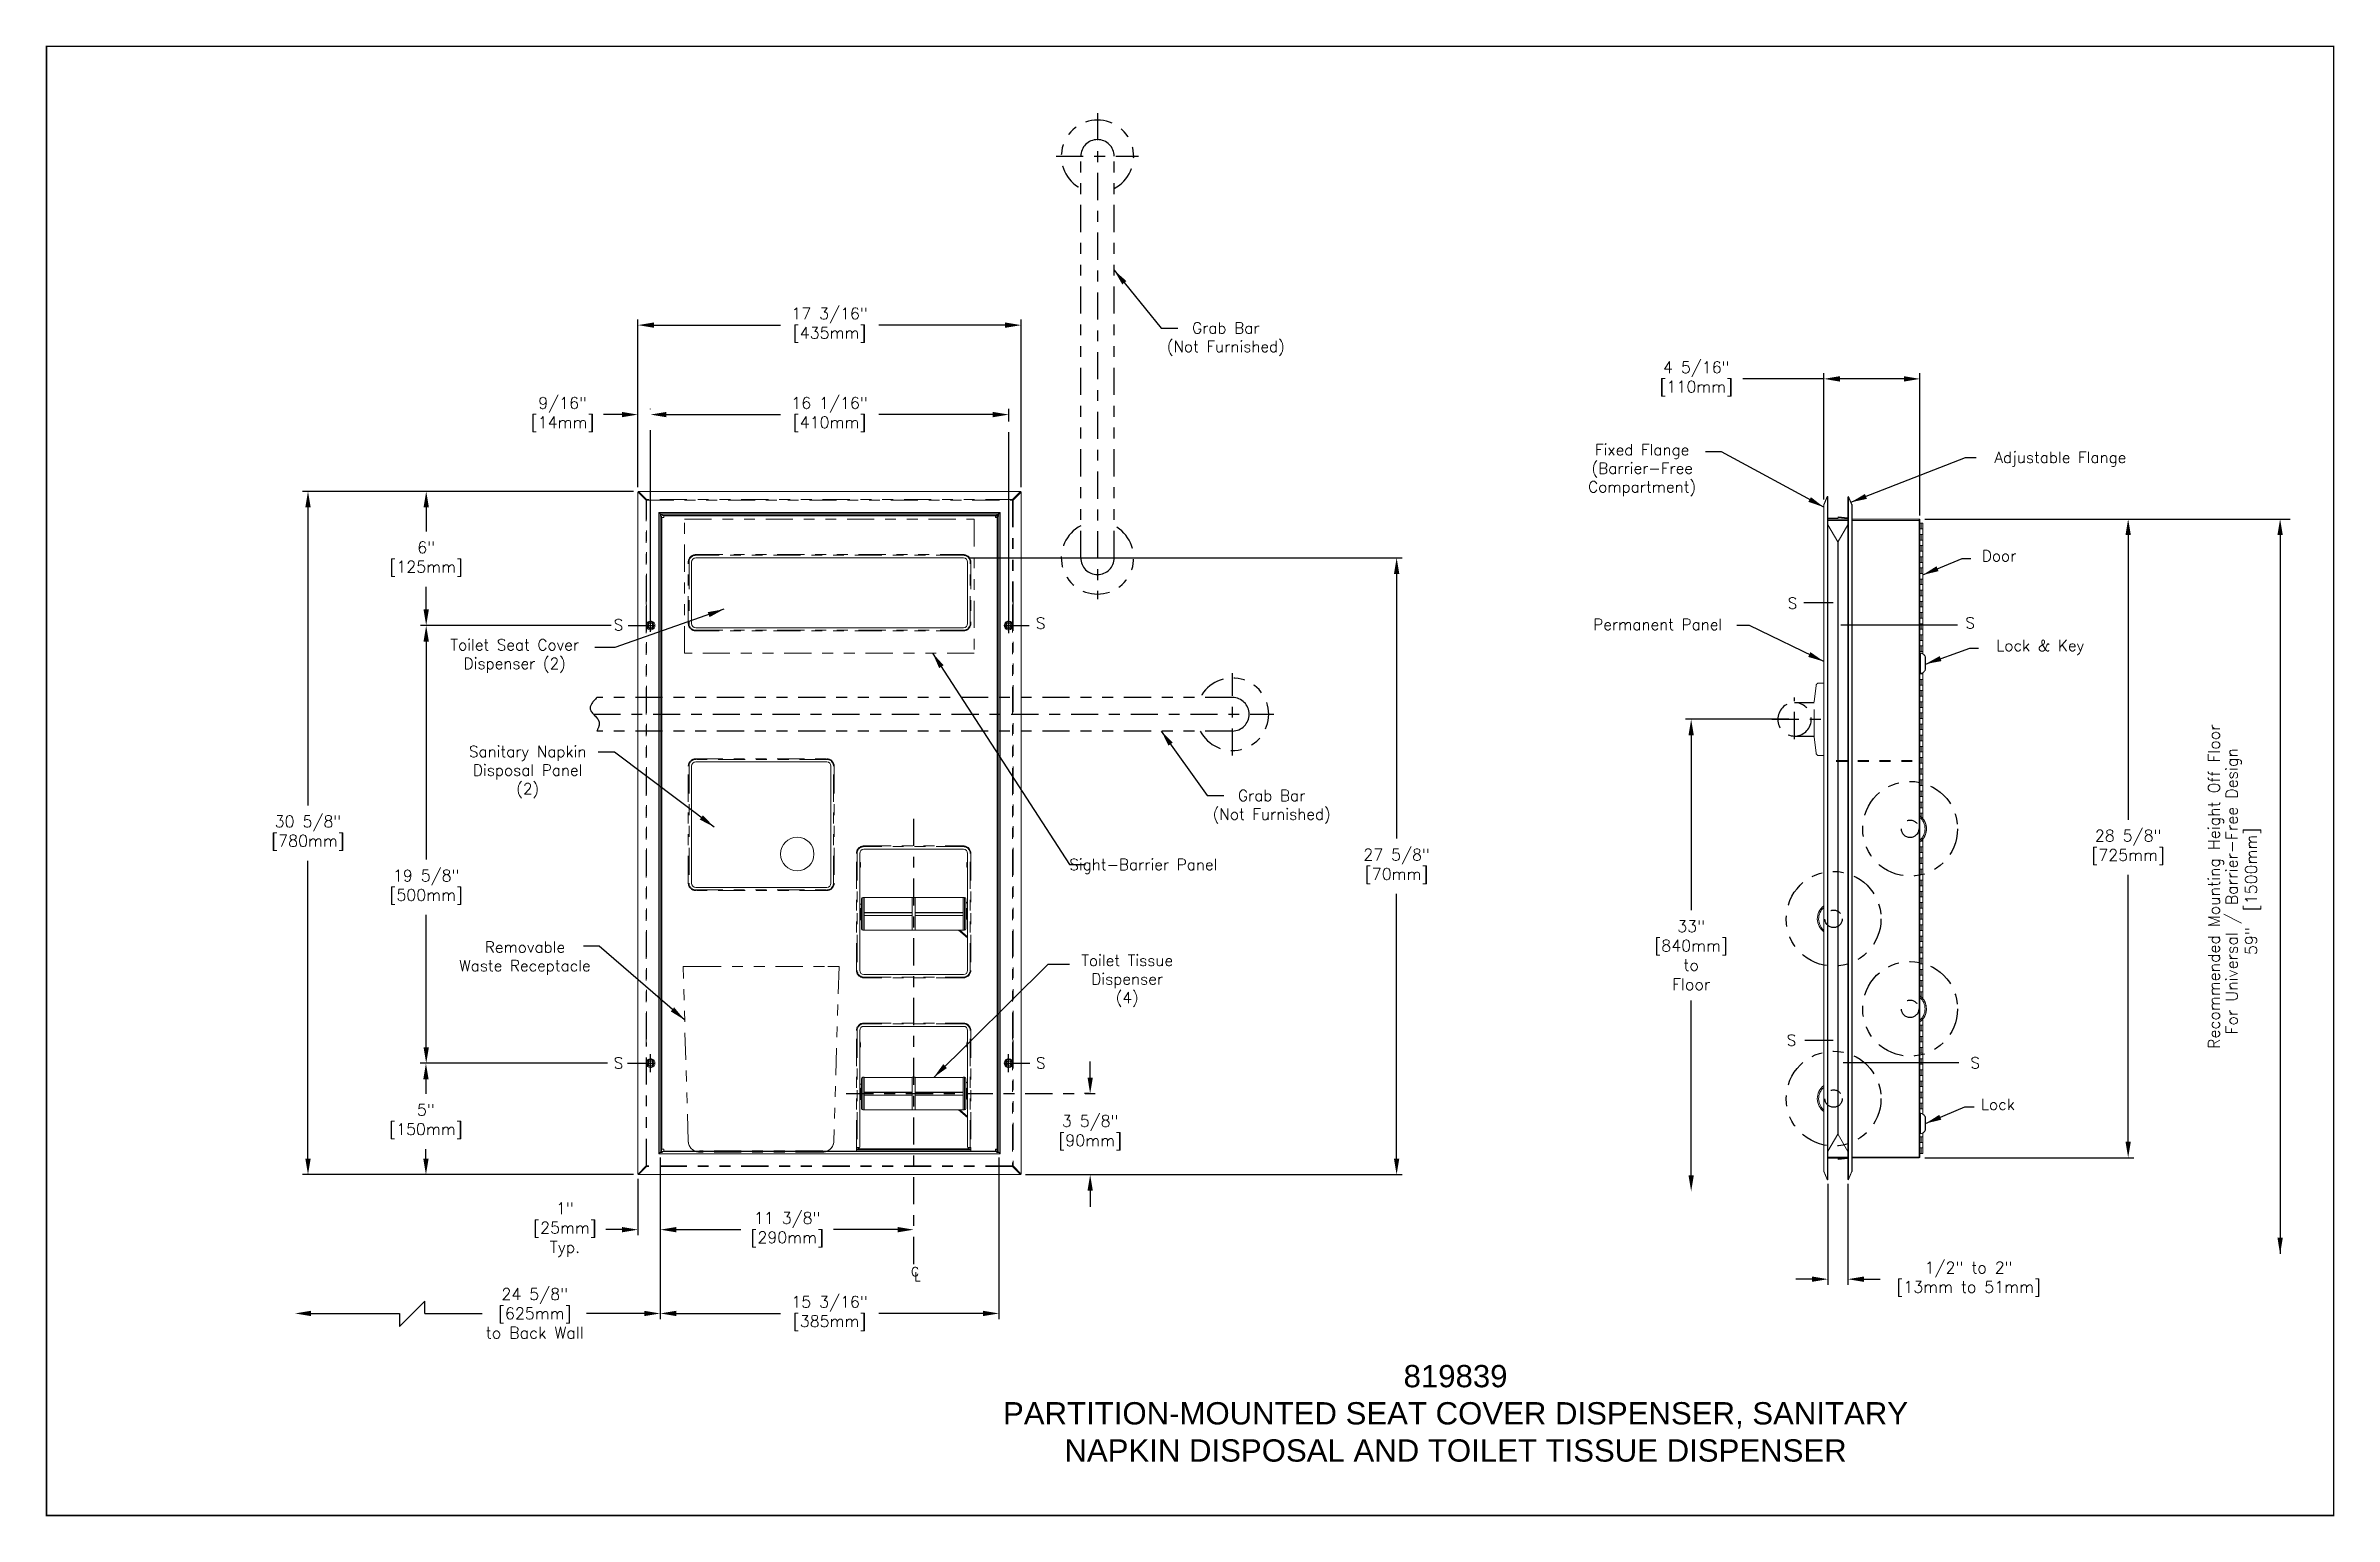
# Paper-space layout 'Layout1' of a CAD drawing. Header units: inches. Extents: x 0.4 to 33.3, y 0.3 to 21.4.
# The model-space entities are those that its viewports show. They can reach past a viewport. Long polylines and large blocks are cut down to what shows.
import ezdxf

# ---------------------------------------------------------------- set-up
doc = ezdxf.new("R2010")
doc.units = ezdxf.units.IN
doc.header["$MEASUREMENT"] = 0
doc.header["$PDSIZE"] = -1
for name, pattern in [('CENTER', [0.4, 0.25, -0.05, 0.05, -0.05]), ('HIDDEN', [0.075, 0.05, -0.025]), ('PHANTOM', [0.5, 0.25, -0.05, 0.05, -0.05, 0.05, -0.05]), ('PHANTOMX2', [5, 2.5, -0.5, 0.5, -0.5, 0.5, -0.5])]:
    doc.linetypes.add(name, pattern=pattern)
doc.layers.add('DIMENSIONS', color=1, linetype='Continuous')
doc.layers.add('Object', color=4, linetype='Continuous')
doc.layers.add('FORMAT', color=8, linetype='Continuous', lineweight=30)
doc.styles.get("Standard").update_dxf_attribs({"font": 'romans.shx'})
doc.dimstyles.get("Standard").update_dxf_attribs({"dimscale": 2, "dimtxt": 0.13, "dimasz": 0.18, "dimexe": 0.063, "dimexo": 0.0625, "dimgap": 0.09, "dimtad": 0, "dimtih": 1, "dimtoh": 1, "dimdec": 4, "dimlfac": 2, "dimzin": 4, "dimdsep": 46, "dimlunit": 5, "dimtxsty": 'Standard', "dimcen": 0.09, "dimadec": 0, "dimazin": 1, "dimtfac": 1, "dimtdec": 4, "dimtofl": 0, "dimtmove": 0, "dimatfit": 3, "dimfxl": 1, "dimfrac": 2, "dimtolj": 1, "dimtzin": 0, "dimarcsym": 0})

psp = doc.layouts.get("Layout1")

msp = doc.modelspace()

# ---------------------------------------------------------------- texts
at = {"layer": 'DIMENSIONS'}
for s, insert, char_height, width, attachment_point in [('Grab Bar\\P(Not Furnished)', (23.006495, 26.935973), 0.25, 3.37793555, 2), ('Fixed Flange\\P(Barrier-Free Compartment)', (32.342803, 24.208077), 0.25, 3.37049672, 2), ('Adjustable Flange', (41.721671, 24.036036), 0.25, 3.53119409, 2), ('Door', (40.347877, 21.83048), 0.25, 3.53119409, 2), ('S', (35.606295, 20.767951), 0.25, 2.8776271, 1), ('S', (9.279437, 20.280698), 0.25, 2.8776271, 1), ('S', (18.74753, 20.31824), 0.25, 2.8776271, 1), ('Permanent Panel', (32.692324, 20.290698), 0.25, 3.37049672, 2), ('S', (39.59148, 20.325146), 0.25, 2.8776271, 1), ('Toilet Seat Cover Dispenser (2)', (7.060557, 19.834152), 0.25, 3.37049672, 2), ('Lock & Key', (41.270318, 19.817836), 0.25, 3.53119409, 2), ('Sanitary Napkin Disposal Panel\\P(2)', (7.350712, 17.442041), 0.25, 3.4448336, 2), ('Grab Bar\\P(Not Furnished)', (24.035207, 16.456137), 0.25, 3.37793555, 2), ('Sight-Barrier Panel', (21.156144, 14.909547), 0.25, 3.37049672, 2), ('Removable\\PWaste Receptacle', (7.289171, 13.059836), 0.25, 3.81055626, 2), ('Toilet Tissue\\PDispenser\\P(4)', (20.794984, 12.761256), 0.25, 2.4521025, 2), ('S', (35.582897, 10.971114), 0.25, 2.8776271, 1), ('S', (9.278377, 10.462486), 0.25, 2.8776271, 1), ('S', (18.749521, 10.462486), 0.25, 2.8776271, 1), ('S', (39.70337, 10.464596), 0.25, 2.8776271, 1), ('Lock', (40.321475, 9.534791), 0.25, 3.53119409, 2), ('C', (15.947135, 5.760287), 0.2, 1.87991094, 1), ('L', (16.018542, 5.645368), 0.2, 1.87991094, 1), ('{\\f@Arial Unicode MS|b0|i0|c0|p34;819839\\PPARTITION-MOUNTED SEAT COVER DISPENSER, SANITARY NAPKIN DISPOSAL AND TOILET TISSUE DISPENSER}', (28.158258, 3.568458), 0.5, 20.52203997, 2)]:
    msp.add_mtext(s, dxfattribs=dict(at, insert=insert, char_height=char_height, width=width, attachment_point=attachment_point))
at = {"layer": 'DIMENSIONS', "char_height": 0.26, "attachment_point": 5, "rotation": 90}
for s, insert in [('\\A1;Recommended Mounting Height Off Floor', (45.211408, 14.288782)), ('\\A1;For Universal / Barrier-Free Design \\P59"  [1500mm]', (45.826153, 14.183598))]:
    msp.add_mtext(s, dxfattribs=dict(at, insert=insert))
at = {"layer": 'DIMENSIONS', "insert": (7.509776, 4.722676), "char_height": 0.26, "attachment_point": 5}
msp.add_mtext('\\A1;24 5/8"\\P[625mm]\\Pto Back Wall', dxfattribs=at)

# ---------------------------------------------------------------- blocks, each defined once
blk = doc.blocks.new('D-Border')
at = {"layer": 'FORMAT', "color": 5, "linetype": 'Continuous', "const_width": 0.02, "flags": 128}
blk.add_lwpolyline([(33.298, 0.331), (33.298, 21.436), (0.423, 21.436), (0.423, 0.331)], close=True, dxfattribs=at)
blk = doc.blocks.new('*D6')
at = {"layer": 'Defpoints', "color": 0}
for p in [(18.418, 26.875), (9.823, 23.119), (18.418, 23.119)]:
    blk.add_point(p, dxfattribs=at)
at = {"layer": 'DIMENSIONS', "color": 0, "lineweight": -2}
for p, q in [((9.823, 23.244), (9.823, 27.001)), ((10.183, 26.875), (13.018, 26.875)), ((18.058, 26.875), (15.223, 26.875)), ((18.418, 23.244), (18.418, 27.001))]:
    blk.add_line(p, q, dxfattribs=at)
at = {"layer": 'DIMENSIONS', "color": 0}
for points in [[(10.183, 26.935), (10.183, 26.815), (9.823, 26.875)], [(18.058, 26.935), (18.058, 26.815), (18.418, 26.875)]]:
    blk.add_solid(points, dxfattribs=at)
at = {"layer": 'DIMENSIONS', "color": 0, "insert": (14.121, 26.875), "char_height": 0.26, "attachment_point": 5}
blk.add_mtext('\\A1;17 3/16"\\P[435mm]', dxfattribs=at)
blk = doc.blocks.new('*D7')
at = {"layer": 'Defpoints', "color": 0}
for p in [(9.852, 23.148), (2.424, 7.834), (9.852, 7.834)]:
    blk.add_point(p, dxfattribs=at)
at = {"layer": 'DIMENSIONS', "color": 0, "lineweight": -2}
for p, q in [((9.727, 23.148), (2.298, 23.148)), ((2.424, 22.788), (2.424, 16.11)), ((2.424, 8.194), (2.424, 14.871)), ((9.727, 7.834), (2.298, 7.834))]:
    blk.add_line(p, q, dxfattribs=at)
at = {"layer": 'DIMENSIONS', "color": 0}
for points in [[(2.364, 22.788), (2.484, 22.788), (2.424, 23.148)], [(2.364, 8.194), (2.484, 8.194), (2.424, 7.834)]]:
    blk.add_solid(points, dxfattribs=at)
at = {"layer": 'DIMENSIONS', "color": 0, "insert": (2.424, 15.491), "char_height": 0.26, "attachment_point": 5}
blk.add_mtext('\\A1;30 5/8"\\P[780mm]', dxfattribs=at)
blk = doc.blocks.new('*D8')
at = {"layer": 'Defpoints', "color": 0}
for p in [(10.103, 24.87), (18.139, 24.87), (18.139, 24.591)]:
    blk.add_point(p, dxfattribs=at)
at = {"layer": 'DIMENSIONS', "color": 0, "lineweight": -2}
for p, q in [((10.103, 24.995), (10.103, 24.996)), ((10.463, 24.87), (13.018, 24.87)), ((17.779, 24.87), (15.223, 24.87)), ((18.139, 24.716), (18.139, 24.996))]:
    blk.add_line(p, q, dxfattribs=at)
at = {"layer": 'DIMENSIONS', "color": 0}
for points in [[(10.463, 24.93), (10.463, 24.81), (10.103, 24.87)], [(17.779, 24.93), (17.779, 24.81), (18.139, 24.87)]]:
    blk.add_solid(points, dxfattribs=at)
at = {"layer": 'DIMENSIONS', "color": 0, "insert": (14.121, 24.87), "char_height": 0.26, "attachment_point": 5}
blk.add_mtext('\\A1;16 1/16"\\P[410mm]', dxfattribs=at)
blk = doc.blocks.new('*D9')
at = {"layer": 'Defpoints', "color": 0}
for p in [(9.852, 23.148), (5.075, 20.143), (9.345, 20.143)]:
    blk.add_point(p, dxfattribs=at)
at = {"layer": 'DIMENSIONS', "color": 0, "lineweight": -2}
for p, q in [((9.727, 23.148), (4.949, 23.148)), ((5.075, 22.788), (5.075, 22.251)), ((5.075, 20.503), (5.075, 21.012)), ((9.22, 20.143), (4.949, 20.143))]:
    blk.add_line(p, q, dxfattribs=at)
at = {"layer": 'DIMENSIONS', "color": 0}
for points in [[(5.015, 22.788), (5.135, 22.788), (5.075, 23.148)], [(5.015, 20.503), (5.135, 20.503), (5.075, 20.143)]]:
    blk.add_solid(points, dxfattribs=at)
at = {"layer": 'DIMENSIONS', "color": 0, "insert": (5.075, 21.632), "char_height": 0.26, "attachment_point": 5}
blk.add_mtext('\\A1;6"\\P[125mm]', dxfattribs=at)
blk = doc.blocks.new('*D10')
at = {"layer": 'Defpoints', "color": 0}
for p in [(9.345, 20.143), (5.075, 10.329), (5.075, 10.329)]:
    blk.add_point(p, dxfattribs=at)
at = {"layer": 'DIMENSIONS', "color": 0, "lineweight": -2}
for p, q in [((9.22, 20.143), (4.949, 20.143)), ((5.075, 19.783), (5.075, 14.897)), ((5.075, 10.689), (5.075, 13.658)), ((4.95, 10.329), (4.949, 10.329))]:
    blk.add_line(p, q, dxfattribs=at)
at = {"layer": 'DIMENSIONS', "color": 0}
for points in [[(5.015, 19.783), (5.135, 19.783), (5.075, 20.143)], [(5.015, 10.689), (5.135, 10.689), (5.075, 10.329)]]:
    blk.add_solid(points, dxfattribs=at)
at = {"layer": 'DIMENSIONS', "color": 0, "insert": (5.075, 14.277), "char_height": 0.26, "attachment_point": 5}
blk.add_mtext('\\A1;19 5/8"\\P[500mm]', dxfattribs=at)
blk = doc.blocks.new('*D11')
at = {"layer": 'Defpoints', "color": 0}
for p in [(5.069, 10.329), (9.269, 10.329), (9.852, 7.834)]:
    blk.add_point(p, dxfattribs=at)
at = {"layer": 'DIMENSIONS', "color": 0, "lineweight": -2}
for p, q in [((9.144, 10.329), (4.943, 10.329)), ((5.069, 9.969), (5.069, 9.646)), ((5.069, 8.194), (5.069, 8.407)), ((9.727, 7.834), (4.943, 7.834))]:
    blk.add_line(p, q, dxfattribs=at)
at = {"layer": 'DIMENSIONS', "color": 0}
for points in [[(5.009, 9.969), (5.129, 9.969), (5.069, 10.329)], [(5.009, 8.194), (5.129, 8.194), (5.069, 7.834)]]:
    blk.add_solid(points, dxfattribs=at)
at = {"layer": 'DIMENSIONS', "color": 0, "insert": (5.069, 9.027), "char_height": 0.26, "attachment_point": 5}
blk.add_mtext('\\A1;5"\\P[150mm]', dxfattribs=at)
blk = doc.blocks.new('*D14')
at = {"layer": 'Defpoints', "color": 0}
for p in [(10.323, 8.341), (16.006, 6.601), (16.006, 6.601)]:
    blk.add_point(p, dxfattribs=at)
at = {"layer": 'DIMENSIONS', "color": 0, "lineweight": -2}
for p, q in [((10.323, 8.216), (10.323, 6.475)), ((16.006, 6.726), (16.006, 6.727)), ((10.683, 6.601), (12.13, 6.601)), ((15.646, 6.601), (14.211, 6.601))]:
    blk.add_line(p, q, dxfattribs=at)
at = {"layer": 'DIMENSIONS', "color": 0}
for points in [[(10.683, 6.661), (10.683, 6.541), (10.323, 6.601)], [(15.646, 6.661), (15.646, 6.541), (16.006, 6.601)]]:
    blk.add_solid(points, dxfattribs=at)
at = {"layer": 'DIMENSIONS', "color": 0, "insert": (13.171, 6.601), "char_height": 0.26, "attachment_point": 5}
blk.add_mtext('\\A1;11 3/8"\\P[290mm]', dxfattribs=at)
blk = doc.blocks.new('*D16')
at = {"layer": 'Defpoints', "color": 0}
for p in [(10.103, 24.87), (10.103, 24.87), (9.823, 23.119)]:
    blk.add_point(p, dxfattribs=at)
at = {"layer": 'DIMENSIONS', "color": 0, "lineweight": -2}
for p, q in [((9.463, 24.87), (9.051, 24.87)), ((9.823, 23.244), (9.823, 24.996)), ((10.103, 24.995), (10.103, 24.996)), ((10.463, 24.87), (10.823, 24.87))]:
    blk.add_line(p, q, dxfattribs=at)
at = {"layer": 'DIMENSIONS', "color": 0}
for points in [[(9.463, 24.93), (9.463, 24.81), (9.823, 24.87)], [(10.463, 24.93), (10.463, 24.81), (10.103, 24.87)]]:
    blk.add_solid(points, dxfattribs=at)
at = {"layer": 'DIMENSIONS', "color": 0, "insert": (8.134, 24.87), "char_height": 0.26, "attachment_point": 5}
blk.add_mtext('\\A1;9/16"\\P[14mm]', dxfattribs=at)
blk = doc.blocks.new('*D25')
at = {"layer": 'Defpoints', "color": 0}
for p in [(10.323, 8.341), (9.823, 7.863), (10.323, 6.601)]:
    blk.add_point(p, dxfattribs=at)
at = {"layer": 'DIMENSIONS', "color": 0, "lineweight": -2}
for p, q in [((10.323, 8.216), (10.323, 6.475)), ((9.823, 7.738), (9.823, 6.475)), ((9.463, 6.601), (9.103, 6.601)), ((10.683, 6.601), (11.043, 6.601))]:
    blk.add_line(p, q, dxfattribs=at)
at = {"layer": 'DIMENSIONS', "color": 0}
for points in [[(9.463, 6.661), (9.463, 6.541), (9.823, 6.601)], [(10.683, 6.661), (10.683, 6.541), (10.323, 6.601)]]:
    blk.add_solid(points, dxfattribs=at)
at = {"layer": 'DIMENSIONS', "color": 0, "insert": (8.187, 6.601), "char_height": 0.26, "attachment_point": 5}
blk.add_mtext('\\A1;1"\\P[25mm]\\PTyp.', dxfattribs=at)
blk = doc.blocks.new('*D26')
at = {"layer": 'Defpoints', "color": 0}
for p in [(10.323, 8.347), (17.918, 8.341), (17.918, 4.723)]:
    blk.add_point(p, dxfattribs=at)
at = {"layer": 'DIMENSIONS', "color": 0, "lineweight": -2}
for p, q in [((10.323, 8.222), (10.323, 4.597)), ((17.918, 8.216), (17.918, 4.597)), ((10.683, 4.723), (13.018, 4.723)), ((17.558, 4.723), (15.223, 4.723))]:
    blk.add_line(p, q, dxfattribs=at)
at = {"layer": 'DIMENSIONS', "color": 0}
for points in [[(10.683, 4.783), (10.683, 4.663), (10.323, 4.723)], [(17.558, 4.783), (17.558, 4.663), (17.918, 4.723)]]:
    blk.add_solid(points, dxfattribs=at)
at = {"layer": 'DIMENSIONS', "color": 0, "insert": (14.121, 4.723), "char_height": 0.26, "attachment_point": 5}
blk.add_mtext('\\A1;15 3/16"\\P[385mm]', dxfattribs=at)
blk = doc.blocks.new('*D27')
at = {"layer": 'Defpoints', "color": 0}
for p in [(36.417, 25.67), (36.417, 22.841), (38.572, 22.486)]:
    blk.add_point(p, dxfattribs=at)
at = {"layer": 'DIMENSIONS', "color": 0, "lineweight": -2}
for p, q in [((36.417, 25.67), (34.598, 25.67)), ((36.417, 22.966), (36.417, 25.796)), ((38.212, 25.67), (36.777, 25.67)), ((38.572, 22.611), (38.572, 25.796))]:
    blk.add_line(p, q, dxfattribs=at)
at = {"layer": 'DIMENSIONS', "color": 0}
for points in [[(36.777, 25.73), (36.777, 25.61), (36.417, 25.67)], [(38.212, 25.73), (38.212, 25.61), (38.572, 25.67)]]:
    blk.add_solid(points, dxfattribs=at)
at = {"layer": 'DIMENSIONS', "color": 0, "insert": (33.558, 25.67), "char_height": 0.26, "attachment_point": 5}
blk.add_mtext('\\A1;4 5/16"\\P[110mm]', dxfattribs=at)
blk = doc.blocks.new('*D28')
at = {"layer": 'Defpoints', "color": 0}
for p in [(36.51, 7.756), (36.957, 7.756), (36.51, 5.491)]:
    blk.add_point(p, dxfattribs=at)
at = {"layer": 'DIMENSIONS', "color": 0, "lineweight": -2}
for p, q in [((36.51, 7.631), (36.51, 5.365)), ((36.957, 7.631), (36.957, 5.365)), ((36.15, 5.491), (35.79, 5.491)), ((37.317, 5.491), (37.677, 5.491))]:
    blk.add_line(p, q, dxfattribs=at)
at = {"layer": 'DIMENSIONS', "color": 0}
for points in [[(36.15, 5.551), (36.15, 5.431), (36.51, 5.491)], [(37.317, 5.551), (37.317, 5.431), (36.957, 5.491)]]:
    blk.add_solid(points, dxfattribs=at)
at = {"layer": 'DIMENSIONS', "color": 0, "insert": (39.665, 5.491), "char_height": 0.26, "attachment_point": 5}
blk.add_mtext('\\A1;1/2" to 2"\\P[13mm to 51mm]', dxfattribs=at)
blk = doc.blocks.new('*D29')
at = {"layer": 'Defpoints', "color": 0}
for p in [(38.557, 22.528), (43.242, 22.528), (38.557, 8.213)]:
    blk.add_point(p, dxfattribs=at)
at = {"layer": 'DIMENSIONS', "color": 0, "lineweight": -2}
for p, q in [((38.682, 22.528), (43.368, 22.528)), ((43.242, 22.168), (43.242, 15.79)), ((43.242, 8.573), (43.242, 14.551)), ((38.682, 8.213), (43.368, 8.213))]:
    blk.add_line(p, q, dxfattribs=at)
at = {"layer": 'DIMENSIONS', "color": 0}
for points in [[(43.182, 22.168), (43.302, 22.168), (43.242, 22.528)], [(43.182, 8.573), (43.302, 8.573), (43.242, 8.213)]]:
    blk.add_solid(points, dxfattribs=at)
at = {"layer": 'DIMENSIONS', "color": 0, "insert": (43.242, 15.171), "char_height": 0.26, "attachment_point": 5}
blk.add_mtext('\\A1;28 5/8"\\P[725mm]', dxfattribs=at)
blk = doc.blocks.new('*D30')
at = {"layer": 'Defpoints', "color": 0}
for p in [(35.76, 18.04), (33.442, 7.461), (35.76, 7.461)]:
    blk.add_point(p, dxfattribs=at)
at = {"layer": 'DIMENSIONS', "color": 0, "lineweight": -2}
for p, q in [((35.635, 18.04), (33.316, 18.04)), ((33.442, 17.68), (33.442, 13.76)), ((33.442, 7.821), (33.442, 11.741))]:
    blk.add_line(p, q, dxfattribs=at)
at = {"layer": 'DIMENSIONS', "color": 0}
for points in [[(33.382, 17.68), (33.502, 17.68), (33.442, 18.04)], [(33.382, 7.821), (33.502, 7.821), (33.442, 7.461)]]:
    blk.add_solid(points, dxfattribs=at)
at = {"layer": 'DIMENSIONS', "color": 0, "insert": (33.442, 12.75), "char_height": 0.26, "attachment_point": 5}
blk.add_mtext('\\A1;33"\\P[840mm]\\Pto\\PFloor', dxfattribs=at)
blk = doc.blocks.new('*D32')
at = {"layer": 'Defpoints', "color": 0}
for p in [(19.965, 9.65), (20.077, 9.65), (18.39, 7.834)]:
    blk.add_point(p, dxfattribs=at)
at = {"layer": 'DIMENSIONS', "color": 0, "lineweight": -2}
for p, q in [((19.965, 10.01), (19.965, 10.37)), ((19.952, 9.65), (19.839, 9.65)), ((18.515, 7.834), (20.091, 7.834)), ((19.965, 7.474), (19.965, 7.114))]:
    blk.add_line(p, q, dxfattribs=at)
at = {"layer": 'DIMENSIONS', "color": 0}
for points in [[(19.905, 10.01), (20.025, 10.01), (19.965, 9.65)], [(19.905, 7.474), (20.025, 7.474), (19.965, 7.834)]]:
    blk.add_solid(points, dxfattribs=at)
at = {"layer": 'DIMENSIONS', "color": 0, "insert": (19.965, 8.775), "char_height": 0.26, "attachment_point": 5}
blk.add_mtext('\\A1;3 5/8"\\P[90mm]', dxfattribs=at)
blk = doc.blocks.new('*D33')
at = {"layer": 'Defpoints', "color": 0}
for p in [(17.121, 21.658), (18.39, 7.834), (26.837, 7.834)]:
    blk.add_point(p, dxfattribs=at)
at = {"layer": 'DIMENSIONS', "color": 0, "lineweight": -2}
for p, q in [((17.246, 21.658), (26.963, 21.658)), ((26.837, 21.298), (26.837, 15.366)), ((26.837, 8.194), (26.837, 14.127)), ((18.515, 7.834), (26.963, 7.834))]:
    blk.add_line(p, q, dxfattribs=at)
at = {"layer": 'DIMENSIONS', "color": 0}
for points in [[(26.777, 21.298), (26.897, 21.298), (26.837, 21.658)], [(26.777, 8.194), (26.897, 8.194), (26.837, 7.834)]]:
    blk.add_solid(points, dxfattribs=at)
at = {"layer": 'DIMENSIONS', "color": 0, "insert": (26.837, 14.746), "char_height": 0.26, "attachment_point": 5}
blk.add_mtext('\\A1;27 5/8"\\P[70mm]', dxfattribs=at)

# ---------------------------------------------------------------- dimensions: what is measured, and where the dimension line sits
at = {"layer": 'DIMENSIONS'}
for base, p1, p2, text, picture, middle in [((18.418371, 26.875229), (9.823331, 23.118999), (18.418371, 23.118999), '<>\\P[435mm]', '*D6', (14.120851, 26.875229)), ((10.102944, 24.869686), (9.823331, 23.118999), (10.102944, 24.869686), '<>\\P[14mm]', '*D16', (8.13422, 24.869686)), ((18.138757, 24.869686), (10.102944, 24.869686), (18.138757, 24.591212), '<>\\P[410mm]', '*D8', (14.120851, 24.869686)), ((10.323351, 6.601151), (9.823331, 7.862597), (10.323351, 8.340798), '<>\\P[25mm]\\PTyp.', '*D25', (8.186664, 6.601151)), ((16.005851, 6.601151), (10.323351, 8.340798), (16.005851, 6.601151), '<>\\P[290mm]', '*D14', (13.170947, 6.601151))]:
    dim = msp.add_linear_dim(base=base, p1=p1, p2=p2, text=text, dimstyle='Standard', override={"dimpost": '"\\X'}, dxfattribs=at)
    dim.commit()
    dim.dimension.update_dxf_attribs({"geometry": picture, "text_midpoint": middle, "dimtype": 160})
for base, p1, p2, angle, text, picture, middle in [((36.416699, 25.670119), (38.572199, 22.48581), (36.416699, 22.840656), 180, '<>\\P[110mm]', '*D27', (33.557626, 25.670119)), ((2.423902, 7.833902), (9.852024, 23.147693), (9.852024, 7.833902), 90, '<>\\P[780mm]', '*D7', (2.423902, 15.490798)), ((5.074647, 20.143298), (9.852024, 23.147693), (9.344963, 20.143298), 90, '<>\\P[125mm]', '*D9', (5.074647, 21.631818)), ((43.242398, 22.527983), (38.556699, 8.212983), (38.556949, 22.527983), 90, '<>\\P[725mm]', '*D29', (43.242398, 15.170867)), ((5.074647, 10.328966), (9.344963, 20.143298), (5.074647, 10.328966), 90, '<>\\P[500mm]', '*D10', (5.074647, 14.277334)), ((5.069385, 10.328966), (9.852024, 7.833902), (9.269212, 10.328966), 90, '<>\\P[150mm]', '*D11', (5.069385, 9.026881)), ((19.965191, 9.650216), (18.389677, 7.833902), (20.076783, 9.650216), 90, '<>\\P[90mm]', '*D32', (19.965191, 8.774938)), ((36.510012, 5.490938), (36.957207, 7.75562), (36.510012, 7.75562), 180, '1/2" to 2"\\P[13mm to 51mm]', '*D28', (39.664826, 5.490938))]:
    dim = msp.add_linear_dim(base=base, p1=p1, p2=p2, angle=angle, text=text, dimstyle='Standard', override={"dimpost": '"\\X'}, dxfattribs=at)
    dim.commit()
    dim.dimension.update_dxf_attribs({"geometry": picture, "text_midpoint": middle, "dimtype": 160})
for base, p1, p2, text, override, picture, middle in [((26.83739, 7.833902), (17.120851, 21.658298), (18.389677, 7.833902), '<>\\P[70mm]', {"dimpost": '"\\X'}, '*D33', (26.83739, 14.7461)), ((33.441879, 7.461019), (35.760012, 18.039869), (35.760012, 7.461019), '33"\\P[840mm]\\Pto\\PFloor', {"dimpost": '"\\X', "dimse2": 1, "dimsd2": 0}, '*D30', (33.441879, 12.750444))]:
    dim = msp.add_linear_dim(base=base, p1=p1, p2=p2, angle=90, text=text, dimstyle='Standard', override=override, dxfattribs=at)
    dim.commit()
    dim.dimension.update_dxf_attribs({"geometry": picture, "text_midpoint": middle})
dim = msp.add_linear_dim(base=(17.918351, 4.722676), p1=(10.323351, 8.347218), p2=(17.918351, 8.340798), text='<>\\P[385mm]', dimstyle='Standard', override={"dimpost": '"\\X'}, dxfattribs=at)
dim.commit()
dim.dimension.update_dxf_attribs({"geometry": '*D26', "text_midpoint": (14.120851, 4.722676)})

# ---------------------------------------------------------------- hatches: boundary and pattern name
at = {"linetype": 'Continuous', "lineweight": 0}
h = msp.add_hatch(dxfattribs=at)
h.set_pattern_fill('ANSI31', scale=2, style=0)
edge = h.paths.add_edge_path(flags=0)
edge.add_arc((26.949461, 13.071284), 0.022, 0, 360)
h = msp.add_hatch(dxfattribs=at)
h.set_pattern_fill('ANSI31', scale=2, style=0)
edge = h.paths.add_edge_path(flags=0)
edge.add_arc((28.840461, 13.071284), 0.022, 0, 360)

# ---------------------------------------------------------------- linework, layer by layer
at = {"layer": 'DIMENSIONS', "linetype": 'CENTER'}
for p, q in [((20.128696, 31.625694), (20.128696, 20.729982)), ((19.202632, 30.658298), (21.051713, 30.658298)), ((19.064223, 21.658298), (21.179434, 21.658298)), ((23.155187, 17.22662), (23.155187, 19.075701)), ((35.760012, 17.597561), (35.760012, 18.531809)), ((8.825524, 18.152683), (24.085514, 18.152683)), ((35.251723, 18.039869), (36.558813, 18.039869)), ((35.760012, 18.414869), (36.199012, 18.414869)), ((35.760012, 17.664869), (36.199012, 17.664869)), ((16.005851, 15.810438), (16.005851, 5.728664)), ((14.494013, 9.650216), (20.076783, 9.650216))]:
    msp.add_line(p, q, dxfattribs=at)
at = {"layer": 'DIMENSIONS', "linetype": 'PHANTOM'}
for p, q in [((19.753696, 21.658298), (19.753696, 30.658298)), ((20.503696, 21.658298), (20.503696, 30.658298)), ((23.155187, 18.527683), (8.901871, 18.527683)), ((23.155187, 17.777683), (8.901871, 17.777683))]:
    msp.add_line(p, q, dxfattribs=at)
at = {"layer": 'DIMENSIONS'}
for p, q in [((10.102944, 19.999157), (10.102944, 24.518869)), ((18.138757, 19.967296), (18.138757, 24.479087)), ((38.688372, 22.527983), (46.876033, 22.527983)), ((46.649803, 22.167983), (46.649803, 6.058206)), ((36.626689, 20.650204), (35.972015, 20.650204)), ((9.602112, 20.143298), (10.194851, 20.143298)), ((18.046851, 20.143298), (18.5976, 20.143298)), ((39.416514, 20.150204), (36.801101, 20.150204)), ((36.630283, 10.840204), (35.990458, 10.840204)), ((9.591457, 10.333298), (10.193791, 10.333298)), ((10.104851, 10.131175), (10.104851, 10.533566)), ((18.048841, 10.333298), (18.610151, 10.333298)), ((18.136851, 10.131175), (18.136851, 10.533566)), ((39.444011, 10.340204), (36.853801, 10.340204)), ((2.493306, 4.722676), (4.479121, 4.722676)), ((4.479121, 4.722676), (4.479407, 4.432293)), ((5.042827, 4.996824), (4.479407, 4.432293)), ((5.043097, 4.722676), (5.042827, 4.996824)), ((5.043097, 4.722676), (6.330153, 4.722676)), ((9.963351, 4.722676), (8.671106, 4.722676))]:
    msp.add_line(p, q, dxfattribs=at)
at = {"layer": 'DIMENSIONS', "linetype": 'CENTER', "lineweight": 15}
for p, q in [((36.244256, 18.797258), (36.199012, 18.429869)), ((36.34657, 18.852119), (36.306287, 18.852119)), ((36.199012, 17.649869), (36.199012, 18.429869)), ((36.199012, 17.649869), (36.244256, 17.28248)), ((36.306287, 17.227619), (36.416699, 17.227619))]:
    msp.add_line(p, q, dxfattribs=at)
at = {"layer": 'DIMENSIONS', "linetype": 'PHANTOM'}
for centre, radius in [((38.352422, 15.585483), 1.0625), ((38.352422, 15.585483), 0.195), ((36.636199, 13.567983), 1.0625), ((36.636199, 13.567983), 0.195), ((38.352516, 11.550483), 1.0625), ((38.352516, 11.550483), 0.195), ((36.636199, 9.537983), 1.0625), ((36.636199, 9.537983), 0.195)]:
    msp.add_circle(centre, radius, dxfattribs=at)
for centre, start, end in [((20.128696, 30.658298), 297.4864263, 242.5135737), ((20.128696, 21.658298), 117.4864263, 62.5135737), ((23.155187, 18.152683), 207.4864263, 152.5135737)]:
    msp.add_arc(centre, 0.8125, start, end, dxfattribs=at)
at = {"layer": 'DIMENSIONS', "linetype": 'PHANTOMX2'}
for centre, start, end in [((20.128696, 30.658298), 0, 180), ((20.128696, 21.658298), 180, 0), ((23.155187, 18.152683), 270, 90)]:
    msp.add_arc(centre, 0.375, start, end, dxfattribs=at)
at = {"layer": 'DIMENSIONS', "linetype": 'CENTER', "lineweight": 15}
for centre, radius, start, end in [((36.306287, 18.789619), 0.0625, 90, 172.9793855), ((36.399818, 19.663402), 0.813029, 266.2447879, 271.1897536), ((36.306287, 17.290119), 0.0625, 187.0206145, 270)]:
    msp.add_arc(centre, radius, start, end, dxfattribs=at)
at = {"layer": 'DIMENSIONS', "linetype": 'CENTER'}
msp.add_arc((35.760012, 18.039869), 0.375, 272.8064997, 270, dxfattribs=at)
at = {"layer": 'DIMENSIONS', "linetype": 'PHANTOMX2'}
msp.add_open_spline([(8.901871, 18.527683), (8.819061, 18.439813), (8.637043, 18.246673), (9.023656, 18.033027), (8.934464, 17.84602), (8.901871, 17.777683)], degree=3, knots=[0, 0, 0, 0, 0.2977481128, 0.654453789, 0.8598638664, 0.8598638664, 0.8598638664, 0.8598638664], dxfattribs=at)
at = {"layer": 'DIMENSIONS'}
for points in [[(46.709803, 22.167983), (46.589803, 22.167983), (46.649803, 22.527983)], [(46.709803, 6.418206), (46.589803, 6.418206), (46.649803, 6.058206)], [(2.493306, 4.782676), (2.493306, 4.662676), (2.133306, 4.722676)], [(9.963351, 4.782676), (9.963351, 4.662676), (10.323351, 4.722676)]]:
    msp.add_solid(points, dxfattribs=at)
at = {"layer": 'Object', "linetype": 'Continuous', "lineweight": 15}
for p, q in [((9.823331, 23.118999), (9.823331, 7.862597)), ((9.823331, 23.118999), (9.823331, 7.862597)), ((18.389677, 23.147693), (9.852024, 23.147693)), ((18.389677, 23.147693), (9.852024, 23.147693)), ((18.418371, 7.862597), (18.418371, 23.118999)), ((18.418371, 7.862597), (18.418371, 23.118999)), ((17.948351, 22.678298), (10.293351, 22.678298)), ((10.293351, 22.678298), (10.293351, 8.303298)), ((10.323351, 22.634378), (10.323351, 22.618298)), ((10.323351, 22.618298), (10.323351, 22.610798)), ((10.323351, 8.340798), (10.323351, 22.610798)), ((10.323351, 22.610798), (10.338351, 22.610798)), ((10.33727, 22.648298), (10.353351, 22.648298)), ((10.338601, 22.598624), (10.338351, 22.610798)), ((10.353351, 22.648298), (17.888351, 22.648298)), ((10.353351, 22.625798), (10.353351, 22.640798)), ((17.888351, 22.640798), (10.353351, 22.640798)), ((10.353351, 22.625798), (10.365524, 22.625548)), ((10.353851, 8.340798), (10.353851, 22.58645)), ((10.377698, 22.610298), (10.374654, 22.611459)), ((17.864003, 22.610298), (10.377698, 22.610298)), ((17.838673, 22.603298), (10.403028, 22.603298)), ((11.498351, 22.610298), (11.498351, 22.603298)), ((11.623351, 22.610298), (11.623351, 22.603298)), ((11.748351, 22.603298), (11.748351, 22.610298)), ((11.873351, 22.610298), (11.873351, 22.603298)), ((11.998351, 22.603298), (11.998351, 22.610298)), ((16.248351, 22.610298), (16.248351, 22.603298)), ((16.373351, 22.610298), (16.373351, 22.603298)), ((16.498351, 22.603298), (16.498351, 22.610298)), ((16.623351, 22.610298), (16.623351, 22.603298)), ((16.748351, 22.603298), (16.748351, 22.610298)), ((17.844851, 22.600798), (17.838842, 22.600798)), ((17.844851, 22.600798), (17.869851, 22.600798)), ((17.844851, 22.563561), (17.844851, 22.600798)), ((17.887851, 22.600798), (17.869851, 22.600798)), ((17.869851, 22.600798), (17.869851, 22.585798)), ((17.869851, 22.585798), (17.887851, 22.585798)), ((17.869851, 22.585798), (17.869851, 22.561866)), ((17.876177, 22.625548), (17.888351, 22.625798)), ((17.887851, 22.586468), (17.887851, 22.600798)), ((17.887851, 8.340798), (17.887851, 22.58645)), ((17.888351, 22.648298), (17.904431, 22.648298)), ((17.888351, 22.640798), (17.888351, 22.625798)), ((17.903351, 22.610798), (17.903101, 22.598624)), ((17.903351, 22.610798), (17.918351, 22.610798)), ((17.918351, 22.618298), (17.918351, 22.634378)), ((17.918351, 22.610798), (17.918351, 22.618298)), ((17.918351, 8.340798), (17.918351, 22.610798)), ((17.948351, 8.303298), (17.948351, 22.678298)), ((36.416699, 22.840656), (36.419065, 22.840656)), ((36.416699, 22.840656), (36.416699, 20.57848)), ((36.495034, 23.032132), (36.419065, 22.852332)), ((36.419065, 22.840656), (36.495034, 23.020456)), ((36.419065, 22.840656), (36.419065, 20.54183)), ((36.496194, 23.034879), (36.495034, 23.032132)), ((36.510012, 23.029041), (36.496194, 23.034879)), ((36.496194, 7.749782), (36.496194, 23.006185)), ((36.496194, 23.006185), (36.510012, 23.000347)), ((36.508052, 23.024404), (36.510012, 23.029041)), ((36.510012, 7.75562), (36.510012, 23.000347)), ((36.739731, 22.566572), (36.741299, 22.58149)), ((36.741299, 22.58149), (36.957207, 22.558797)), ((36.971024, 23.034879), (36.957207, 23.029041)), ((36.957207, 23.029041), (36.959166, 23.024404)), ((36.957207, 23.000347), (36.971024, 23.006185)), ((36.957207, 23.000347), (36.957207, 7.75562)), ((36.972184, 23.032132), (36.971024, 23.034879)), ((36.971024, 23.006185), (36.971024, 7.749782)), ((37.048153, 22.852332), (36.972184, 23.032132)), ((36.972184, 23.020456), (37.048153, 22.840656)), ((37.048153, 20.059805), (37.048153, 22.840656)), ((37.048153, 22.840656), (37.050519, 22.840656)), ((37.050519, 20.088701), (37.050519, 22.840656)), ((10.360851, 22.545798), (10.353851, 22.545798)), ((10.360851, 22.56112), (10.360851, 8.405476)), ((17.880851, 8.405476), (17.880851, 22.56112)), ((36.510012, 22.550483), (36.729199, 22.550483)), ((36.729199, 22.535483), (36.510012, 22.535483)), ((36.957207, 22.527983), (36.510012, 22.527983)), ((36.957207, 22.497983), (36.510012, 22.497983)), ((36.510012, 22.395823), (36.729199, 22.016179)), ((36.729199, 22.535483), (36.729199, 22.550483)), ((36.739731, 22.566572), (36.957207, 22.543714)), ((36.957207, 22.402587), (36.739731, 22.023833)), ((36.957207, 22.399856), (36.741299, 22.023833)), ((38.556949, 22.527983), (37.050519, 22.527983)), ((38.556949, 22.497983), (37.050519, 22.497983)), ((38.556949, 22.497983), (38.556949, 22.527983)), ((38.556949, 8.227983), (38.556949, 22.497983)), ((38.572199, 22.48581), (38.572199, 8.227983)), ((38.603698, 22.432983), (38.572199, 22.432983)), ((38.572448, 22.182983), (38.572448, 22.307983)), ((38.572448, 22.307983), (38.603698, 22.307983)), ((38.572449, 22.307983), (38.572448, 22.307983)), ((38.603698, 22.182983), (38.572448, 22.182983)), ((38.572449, 22.182983), (38.572448, 22.182983)), ((38.572449, 22.182983), (38.572449, 22.307983)), ((38.572449, 22.182983), (38.572449, 22.307983)), ((38.634949, 22.432983), (38.603698, 22.432983)), ((38.603698, 22.307983), (38.603698, 22.432983)), ((38.634949, 22.307983), (38.603698, 22.307983)), ((38.603698, 22.182983), (38.634949, 22.182983)), ((38.603698, 22.057983), (38.603698, 22.182983)), ((38.634949, 22.307983), (38.603699, 22.307983)), ((38.603699, 22.182983), (38.634949, 22.182983)), ((38.634949, 22.432983), (38.634949, 22.307983)), ((38.634949, 22.307983), (38.634949, 22.182983)), ((38.634949, 22.182983), (38.634949, 22.057983)), ((11.025851, 21.563298), (11.025851, 20.188298)), ((17.120851, 21.658298), (11.120851, 21.658298)), ((17.215851, 20.188298), (17.215851, 21.563298)), ((36.729199, 22.016179), (36.729199, 8.739788)), ((36.739731, 22.023833), (36.741299, 22.023833)), ((36.739731, 8.732134), (36.739731, 22.023833)), ((36.741299, 8.732134), (36.741299, 22.023833)), ((38.572448, 21.932983), (38.572448, 22.057983)), ((38.572448, 22.057983), (38.603698, 22.057983)), ((38.572449, 22.057983), (38.572448, 22.057983)), ((38.603698, 21.932983), (38.572448, 21.932983)), ((38.572449, 21.932983), (38.572448, 21.932983)), ((38.572448, 21.682983), (38.572448, 21.807983)), ((38.572448, 21.807983), (38.603698, 21.807983)), ((38.572448, 21.807983), (38.572449, 21.807983)), ((38.603698, 21.682983), (38.572448, 21.682983)), ((38.572448, 21.682983), (38.572449, 21.682983)), ((38.572448, 21.432983), (38.572448, 21.557983)), ((38.572448, 21.557983), (38.603698, 21.557983)), ((38.572448, 21.557983), (38.572449, 21.557983)), ((38.572449, 21.932983), (38.572449, 22.057983)), ((38.572449, 21.932983), (38.572449, 22.057983)), ((38.572449, 21.682983), (38.572449, 21.807983)), ((38.572449, 21.682983), (38.572449, 21.807983)), ((38.572449, 21.432983), (38.572449, 21.557983)), ((38.572449, 21.432983), (38.572449, 21.557983)), ((38.634949, 22.057983), (38.603698, 22.057983)), ((38.603698, 21.932983), (38.634949, 21.932983)), ((38.603698, 21.807983), (38.603698, 21.932983)), ((38.634949, 21.807983), (38.603698, 21.807983)), ((38.603698, 21.682983), (38.634949, 21.682983)), ((38.603698, 21.557983), (38.603698, 21.682983)), ((38.634949, 21.557983), (38.603698, 21.557983)), ((38.634949, 22.057983), (38.603699, 22.057983)), ((38.603699, 21.932983), (38.634949, 21.932983)), ((38.634949, 21.807983), (38.603699, 21.807983)), ((38.603699, 21.682983), (38.634949, 21.682983)), ((38.634949, 21.557983), (38.603699, 21.557983)), ((38.634949, 22.057983), (38.634949, 21.932983)), ((38.634949, 21.932983), (38.634949, 21.807983)), ((38.634949, 21.807983), (38.634949, 21.682983)), ((38.634949, 21.682983), (38.634949, 21.557983)), ((38.634949, 21.557983), (38.634949, 21.432983)), ((38.603698, 21.432983), (38.572448, 21.432983)), ((38.572448, 21.432983), (38.572449, 21.432983)), ((38.572448, 21.182983), (38.572448, 21.307983)), ((38.572448, 21.307983), (38.603698, 21.307983)), ((38.572448, 21.307983), (38.572449, 21.307983)), ((38.603698, 21.182983), (38.572448, 21.182983)), ((38.572448, 21.182983), (38.572449, 21.182983)), ((38.572448, 20.932983), (38.572448, 21.057983)), ((38.572448, 21.057983), (38.603698, 21.057983)), ((38.572448, 21.057983), (38.572449, 21.057983)), ((38.572449, 21.182983), (38.572449, 21.307983)), ((38.572449, 21.182983), (38.572449, 21.307983)), ((38.572449, 20.932983), (38.572449, 21.057983)), ((38.572449, 20.932983), (38.572449, 21.057983)), ((38.603698, 21.432983), (38.634949, 21.432983)), ((38.603698, 21.307983), (38.603698, 21.432983)), ((38.634949, 21.307983), (38.603698, 21.307983)), ((38.603698, 21.057983), (38.603698, 21.182983)), ((38.603698, 21.182983), (38.634949, 21.182983)), ((38.634949, 21.057983), (38.603698, 21.057983)), ((38.603699, 21.432983), (38.634949, 21.432983)), ((38.634949, 21.307983), (38.603699, 21.307983)), ((38.603699, 21.182983), (38.634949, 21.182983)), ((38.634949, 21.057983), (38.603699, 21.057983)), ((38.634949, 21.432983), (38.634949, 21.307983)), ((38.634949, 21.307983), (38.634949, 21.182983)), ((38.634949, 21.182983), (38.634949, 21.057983)), ((38.634949, 21.057983), (38.634949, 20.932983)), ((36.416699, 20.57848), (36.416699, 20.482487)), ((38.603698, 20.932983), (38.572448, 20.932983)), ((38.572448, 20.932983), (38.572449, 20.932983)), ((38.572448, 20.682983), (38.572448, 20.807983)), ((38.572448, 20.807983), (38.603698, 20.807983)), ((38.572448, 20.807983), (38.572449, 20.807983)), ((38.603698, 20.682983), (38.572448, 20.682983)), ((38.572448, 20.682983), (38.572449, 20.682983)), ((38.572448, 20.432983), (38.572448, 20.557983)), ((38.572448, 20.557983), (38.603698, 20.557983)), ((38.572448, 20.557983), (38.572449, 20.557983)), ((38.572449, 20.682983), (38.572449, 20.807983)), ((38.572449, 20.682983), (38.572449, 20.807983)), ((38.572449, 20.432983), (38.572449, 20.557983)), ((38.572449, 20.432983), (38.572449, 20.557983)), ((38.603698, 20.932983), (38.634949, 20.932983)), ((38.603698, 20.807983), (38.603698, 20.932983)), ((38.634949, 20.807983), (38.603698, 20.807983)), ((38.603698, 20.682983), (38.634949, 20.682983)), ((38.603698, 20.557983), (38.603698, 20.682983)), ((38.634949, 20.557983), (38.603698, 20.557983)), ((38.603699, 20.932983), (38.634949, 20.932983)), ((38.634949, 20.807983), (38.603699, 20.807983)), ((38.603699, 20.682983), (38.634949, 20.682983)), ((38.634949, 20.557983), (38.603699, 20.557983)), ((38.634949, 20.932983), (38.634949, 20.807983)), ((38.634949, 20.807983), (38.634949, 20.682983)), ((38.634949, 20.682983), (38.634949, 20.557983)), ((38.634949, 20.557983), (38.634949, 20.432983)), ((11.120851, 20.093298), (17.120851, 20.093298)), ((36.416699, 20.482487), (36.416699, 10.76848)), ((36.419065, 20.519136), (36.419065, 10.73183)), ((37.048153, 10.249805), (37.048153, 20.014974)), ((37.050519, 19.986078), (37.050519, 20.088701)), ((38.603698, 20.432983), (38.572448, 20.432983)), ((38.572448, 20.432983), (38.572449, 20.432983)), ((38.572448, 20.182983), (38.572448, 20.307983)), ((38.572448, 20.307983), (38.603698, 20.307983)), ((38.572448, 20.307983), (38.572449, 20.307983)), ((38.603698, 20.182983), (38.572448, 20.182983)), ((38.572448, 19.932983), (38.572448, 20.057983)), ((38.572448, 20.057983), (38.603698, 20.057983)), ((38.572449, 20.182983), (38.572449, 20.307983)), ((38.572449, 20.182983), (38.572449, 20.307983)), ((38.572449, 19.932983), (38.572449, 20.057983)), ((38.572449, 19.932983), (38.572449, 20.057983)), ((38.603698, 20.432983), (38.634949, 20.432983)), ((38.603698, 20.307983), (38.603698, 20.432983)), ((38.634949, 20.307983), (38.603698, 20.307983)), ((38.603698, 20.182983), (38.634949, 20.182983)), ((38.603698, 20.057983), (38.603698, 20.182983)), ((38.634949, 20.057983), (38.603698, 20.057983)), ((38.603699, 20.432983), (38.634949, 20.432983)), ((38.634949, 20.307983), (38.603699, 20.307983)), ((38.603699, 20.182983), (38.634949, 20.182983)), ((38.634949, 20.057983), (38.603699, 20.057983)), ((38.634949, 20.432983), (38.634949, 20.307983)), ((38.634949, 20.307983), (38.634949, 20.182983)), ((38.634949, 20.182983), (38.634949, 20.057983)), ((38.634949, 20.057983), (38.634949, 19.932983)), ((37.050519, 10.278701), (37.050519, 19.986078)), ((38.603698, 19.932983), (38.572448, 19.932983)), ((38.572448, 19.682983), (38.572448, 19.807983)), ((38.572448, 19.807983), (38.603698, 19.807983)), ((38.603698, 19.682983), (38.572448, 19.682983)), ((38.572448, 19.515406), (38.572448, 19.557983)), ((38.572448, 19.557983), (38.603698, 19.557983)), ((38.572449, 19.682983), (38.572449, 19.807983)), ((38.572449, 19.682983), (38.572449, 19.807983)), ((38.572449, 19.515405), (38.572449, 19.557983)), ((38.572449, 19.515405), (38.572449, 19.557983)), ((38.603698, 19.932983), (38.634949, 19.932983)), ((38.603698, 19.807983), (38.603698, 19.932983)), ((38.634949, 19.807983), (38.603698, 19.807983)), ((38.603698, 19.682983), (38.634949, 19.682983)), ((38.603698, 19.557983), (38.603698, 19.682983)), ((38.634949, 19.557983), (38.603698, 19.557983)), ((38.603699, 19.932983), (38.634949, 19.932983)), ((38.634949, 19.807983), (38.603699, 19.807983)), ((38.603699, 19.682983), (38.634949, 19.682983)), ((38.634949, 19.557983), (38.603699, 19.557983)), ((38.634949, 19.932983), (38.634949, 19.807983)), ((38.634949, 19.807983), (38.634949, 19.682983)), ((38.634949, 19.682983), (38.634949, 19.557983)), ((38.634949, 19.557983), (38.634949, 19.506681)), ((38.572448, 18.932983), (38.572448, 19.057983)), ((38.572448, 19.057983), (38.603698, 19.057983)), ((38.572449, 18.932983), (38.572449, 19.057983)), ((38.572449, 18.932983), (38.572449, 19.057983)), ((38.603698, 19.057983), (38.603698, 19.070464)), ((38.634949, 19.057983), (38.603698, 19.057983)), ((38.634949, 19.057983), (38.603699, 19.057983)), ((38.634949, 19.082873), (38.634949, 19.057983)), ((38.634949, 19.057983), (38.634949, 18.932983)), ((38.696908, 19.352635), (38.696908, 19.414676)), ((38.696908, 19.414676), (38.696909, 19.414676)), ((38.696908, 19.219676), (38.696908, 19.236717)), ((38.696909, 19.219676), (38.696908, 19.219676)), ((38.696909, 19.414676), (38.696909, 19.352635)), ((38.696909, 19.236717), (38.696909, 19.219676)), ((38.603698, 18.932983), (38.572448, 18.932983)), ((38.572448, 18.682983), (38.572448, 18.807983)), ((38.572448, 18.807983), (38.603698, 18.807983)), ((38.603698, 18.682983), (38.572448, 18.682983)), ((38.572448, 18.432983), (38.572448, 18.557983)), ((38.572448, 18.557983), (38.603698, 18.557983)), ((38.572449, 18.682983), (38.572449, 18.807983)), ((38.572449, 18.682983), (38.572449, 18.807983)), ((38.572449, 18.432983), (38.572449, 18.557983)), ((38.572449, 18.432983), (38.572449, 18.557983)), ((38.603698, 18.932983), (38.634949, 18.932983)), ((38.603698, 18.807983), (38.603698, 18.932983)), ((38.634949, 18.807983), (38.603698, 18.807983)), ((38.603698, 18.682983), (38.634949, 18.682983)), ((38.603698, 18.557983), (38.603698, 18.682983)), ((38.634949, 18.557983), (38.603698, 18.557983)), ((38.603699, 18.932983), (38.634949, 18.932983)), ((38.634949, 18.807983), (38.603699, 18.807983)), ((38.603699, 18.682983), (38.634949, 18.682983)), ((38.634949, 18.557983), (38.603699, 18.557983)), ((38.634949, 18.932983), (38.634949, 18.807983)), ((38.634949, 18.807983), (38.634949, 18.682983)), ((38.634949, 18.682983), (38.634949, 18.557983)), ((38.634949, 18.557983), (38.634949, 18.432983)), ((38.603698, 18.432983), (38.572448, 18.432983)), ((38.572448, 18.182983), (38.572448, 18.307983)), ((38.572448, 18.307983), (38.603698, 18.307983)), ((38.603698, 18.182983), (38.572448, 18.182983)), ((38.572448, 17.932983), (38.572448, 18.057983)), ((38.572448, 18.057983), (38.603698, 18.057983)), ((38.572449, 18.182983), (38.572449, 18.307983)), ((38.572449, 18.182983), (38.572449, 18.307983)), ((38.572449, 17.932983), (38.572449, 18.057983)), ((38.572449, 17.932983), (38.572449, 18.057983)), ((38.603698, 18.432983), (38.634949, 18.432983)), ((38.603698, 18.307983), (38.603698, 18.432983)), ((38.634949, 18.307983), (38.603698, 18.307983)), ((38.603698, 18.182983), (38.634949, 18.182983)), ((38.603698, 18.057983), (38.603698, 18.182983)), ((38.634949, 18.057983), (38.603698, 18.057983)), ((38.603699, 18.432983), (38.634949, 18.432983)), ((38.634949, 18.307983), (38.603699, 18.307983)), ((38.603699, 18.182983), (38.634949, 18.182983)), ((38.634949, 18.057983), (38.603699, 18.057983)), ((38.634949, 18.432983), (38.634949, 18.307983)), ((38.634949, 18.307983), (38.634949, 18.182983)), ((38.634949, 18.182983), (38.634949, 18.057983)), ((38.634949, 18.057983), (38.634949, 17.932983)), ((10.353851, 17.455798), (10.360851, 17.455798)), ((17.887851, 17.455798), (17.880851, 17.455798)), ((38.603698, 17.932983), (38.572448, 17.932983)), ((38.572448, 17.682983), (38.572448, 17.807983)), ((38.572448, 17.807983), (38.603698, 17.807983)), ((38.603698, 17.682983), (38.572448, 17.682983)), ((38.572448, 17.432983), (38.572448, 17.557983)), ((38.572448, 17.557983), (38.603698, 17.557983)), ((38.572449, 17.682983), (38.572449, 17.807983)), ((38.572449, 17.682983), (38.572449, 17.807983)), ((38.572449, 17.432983), (38.572449, 17.557983)), ((38.572449, 17.432983), (38.572449, 17.557983)), ((38.603698, 17.932983), (38.634949, 17.932983)), ((38.603698, 17.807983), (38.603698, 17.932983)), ((38.634949, 17.807983), (38.603698, 17.807983)), ((38.603698, 17.682983), (38.634949, 17.682983)), ((38.603698, 17.557983), (38.603698, 17.682983)), ((38.634949, 17.557983), (38.603698, 17.557983)), ((38.603699, 17.932983), (38.634949, 17.932983)), ((38.634949, 17.807983), (38.603699, 17.807983)), ((38.603699, 17.682983), (38.634949, 17.682983)), ((38.634949, 17.557983), (38.603699, 17.557983)), ((38.634949, 17.932983), (38.634949, 17.807983)), ((38.634949, 17.807983), (38.634949, 17.682983)), ((38.634949, 17.682983), (38.634949, 17.557983)), ((38.634949, 17.557983), (38.634949, 17.432983)), ((10.360851, 17.245798), (10.353851, 17.245798)), ((11.025851, 16.988298), (11.025851, 14.368298)), ((14.055851, 17.083298), (11.120851, 17.083298)), ((14.150851, 14.368298), (14.150851, 16.988298)), ((17.880851, 17.245798), (17.887851, 17.245798)), ((38.603698, 17.432983), (38.572448, 17.432983)), ((38.572448, 17.182983), (38.572448, 17.307983)), ((38.572448, 17.307983), (38.603698, 17.307983)), ((38.603698, 17.182983), (38.572448, 17.182983)), ((38.572448, 16.932983), (38.572448, 17.057983)), ((38.572448, 17.057983), (38.603698, 17.057983)), ((38.572449, 17.182983), (38.572449, 17.307983)), ((38.572449, 17.182983), (38.572449, 17.307983)), ((38.572449, 16.932983), (38.572449, 17.057983)), ((38.572449, 16.932983), (38.572449, 17.057983)), ((38.603698, 17.307983), (38.603698, 17.432983)), ((38.603698, 17.432983), (38.634949, 17.432983)), ((38.634949, 17.307983), (38.603698, 17.307983)), ((38.603698, 17.182983), (38.634949, 17.182983)), ((38.603698, 17.057983), (38.603698, 17.182983)), ((38.634949, 17.057983), (38.603698, 17.057983)), ((38.603699, 17.432983), (38.634949, 17.432983)), ((38.634949, 17.307983), (38.603699, 17.307983)), ((38.603699, 17.182983), (38.634949, 17.182983)), ((38.634949, 17.057983), (38.603699, 17.057983)), ((38.634949, 17.432983), (38.634949, 17.307983)), ((38.634949, 17.307983), (38.634949, 17.182983)), ((38.634949, 17.182983), (38.634949, 17.057983)), ((38.634949, 17.057983), (38.634949, 16.932983)), ((38.603698, 16.932983), (38.572448, 16.932983)), ((38.572448, 16.682983), (38.572448, 16.807983)), ((38.572448, 16.807983), (38.603698, 16.807983)), ((38.603698, 16.682983), (38.572448, 16.682983)), ((38.572448, 16.432983), (38.572448, 16.557983)), ((38.572448, 16.557983), (38.603698, 16.557983)), ((38.603698, 16.432983), (38.572448, 16.432983)), ((38.572449, 16.682983), (38.572449, 16.807983)), ((38.572449, 16.682983), (38.572449, 16.807983)), ((38.572449, 16.432983), (38.572449, 16.557983)), ((38.572449, 16.432983), (38.572449, 16.557983)), ((38.603698, 16.807983), (38.603698, 16.932983)), ((38.603698, 16.932983), (38.634949, 16.932983)), ((38.634949, 16.807983), (38.603698, 16.807983)), ((38.603698, 16.557983), (38.603698, 16.682983)), ((38.603698, 16.682983), (38.634949, 16.682983)), ((38.634949, 16.557983), (38.603698, 16.557983)), ((38.603698, 16.307983), (38.603698, 16.432983)), ((38.603698, 16.432983), (38.634949, 16.432983)), ((38.603699, 16.932983), (38.634949, 16.932983)), ((38.634949, 16.807983), (38.603699, 16.807983)), ((38.603699, 16.682983), (38.634949, 16.682983)), ((38.634949, 16.557983), (38.603699, 16.557983)), ((38.603699, 16.432983), (38.634949, 16.432983)), ((38.634949, 16.932983), (38.634949, 16.807983)), ((38.634949, 16.807983), (38.634949, 16.682983)), ((38.634949, 16.682983), (38.634949, 16.557983)), ((38.634949, 16.557983), (38.634949, 16.432983)), ((38.634949, 16.432983), (38.634949, 16.307983)), ((38.572448, 16.182983), (38.572448, 16.307983)), ((38.572448, 16.307983), (38.603698, 16.307983)), ((38.603698, 16.182983), (38.572448, 16.182983)), ((38.572448, 15.932983), (38.572448, 16.057983)), ((38.572448, 16.057983), (38.603698, 16.057983)), ((38.603698, 15.932983), (38.572448, 15.932983)), ((38.572449, 16.182983), (38.572449, 16.307983)), ((38.572449, 16.182983), (38.572449, 16.307983)), ((38.572449, 15.932983), (38.572449, 16.057983)), ((38.572449, 15.932983), (38.572449, 16.057983)), ((38.634949, 16.307983), (38.603698, 16.307983)), ((38.603698, 16.182983), (38.634949, 16.182983)), ((38.603698, 16.057983), (38.603698, 16.182983)), ((38.634949, 16.057983), (38.603698, 16.057983)), ((38.603698, 15.932983), (38.634949, 15.932983)), ((38.603698, 15.850309), (38.603698, 15.932983)), ((38.634949, 16.307983), (38.603699, 16.307983)), ((38.603699, 16.182983), (38.634949, 16.182983)), ((38.634949, 16.057983), (38.603699, 16.057983)), ((38.603699, 15.932983), (38.634949, 15.932983)), ((38.634949, 16.307983), (38.634949, 16.182983)), ((38.634949, 16.182983), (38.634949, 16.057983)), ((38.634949, 16.057983), (38.634949, 15.932983)), ((38.634949, 15.932983), (38.634949, 15.81669)), ((38.691019, 15.449181), (38.691063, 15.449181)), ((38.691204, 15.449642), (38.691063, 15.449181)), ((38.691066, 15.449181), (38.69111, 15.449181)), ((38.691251, 15.449642), (38.69111, 15.449181)), ((38.709353, 15.508945), (38.709205, 15.50846)), ((38.7094, 15.508945), (38.709251, 15.50846)), ((38.709309, 15.508945), (38.709353, 15.508945)), ((38.709312, 15.508958), (38.709353, 15.508945)), ((38.709356, 15.508945), (38.7094, 15.508945)), ((38.709359, 15.508958), (38.7094, 15.508945)), ((14.795851, 15.033298), (14.795851, 12.413298)), ((17.120851, 15.128298), (14.890851, 15.128298)), ((17.215851, 12.413298), (17.215851, 15.033298)), ((38.572448, 15.182983), (38.572448, 15.294185)), ((38.603698, 15.182983), (38.572448, 15.182983)), ((38.572448, 14.932983), (38.572448, 15.057983)), ((38.572448, 15.057983), (38.603698, 15.057983)), ((38.603698, 14.932983), (38.572448, 14.932983)), ((38.572449, 15.182983), (38.572449, 15.294186)), ((38.572449, 15.182983), (38.572449, 15.294185)), ((38.572449, 14.932983), (38.572449, 15.057983)), ((38.572449, 14.932983), (38.572449, 15.057983)), ((38.589621, 15.307983), (38.603698, 15.307983)), ((38.603698, 15.307983), (38.603698, 15.320658)), ((38.634949, 15.307983), (38.603698, 15.307983)), ((38.603698, 15.182983), (38.634949, 15.182983)), ((38.603698, 15.057983), (38.603698, 15.182983)), ((38.634949, 15.057983), (38.603698, 15.057983)), ((38.603698, 14.807983), (38.603698, 14.932983)), ((38.603698, 14.932983), (38.634949, 14.932983)), ((38.634949, 15.307983), (38.603699, 15.307983)), ((38.603699, 15.182983), (38.634949, 15.182983)), ((38.634949, 15.057983), (38.603699, 15.057983)), ((38.603699, 14.932983), (38.634949, 14.932983)), ((38.634949, 15.354277), (38.634949, 15.307983)), ((38.634949, 15.307983), (38.634949, 15.182983)), ((38.634949, 15.182983), (38.634949, 15.057983)), ((38.634949, 15.057983), (38.634949, 14.932983)), ((38.634949, 14.932983), (38.634949, 14.807983)), ((14.795851, 14.840798), (14.804351, 14.840798)), ((14.804351, 14.715798), (14.795851, 14.715798)), ((14.804351, 14.840798), (14.804351, 14.715798)), ((14.812763, 14.820382), (14.812763, 14.736214)), ((14.81348, 14.815798), (14.81348, 14.740798)), ((17.198221, 14.740798), (17.198221, 14.815798)), ((17.198939, 14.778298), (17.198939, 14.820382)), ((17.198939, 14.736214), (17.198939, 14.778298)), ((17.207351, 14.840798), (17.215851, 14.840798)), ((17.207351, 14.778298), (17.207351, 14.840798)), ((17.207351, 14.715798), (17.207351, 14.778298)), ((17.215851, 14.715798), (17.207351, 14.715798)), ((38.572448, 14.682983), (38.572448, 14.807983)), ((38.572448, 14.807983), (38.603698, 14.807983)), ((38.603698, 14.682983), (38.572448, 14.682983)), ((38.572448, 14.432983), (38.572448, 14.557983)), ((38.572448, 14.557983), (38.603698, 14.557983)), ((38.603698, 14.432983), (38.572448, 14.432983)), ((38.572449, 14.682983), (38.572449, 14.807983)), ((38.572449, 14.682983), (38.572449, 14.807983)), ((38.572449, 14.432983), (38.572449, 14.557983)), ((38.572449, 14.432983), (38.572449, 14.557983)), ((38.634949, 14.807983), (38.603698, 14.807983)), ((38.603698, 14.557983), (38.603698, 14.682983)), ((38.603698, 14.682983), (38.634949, 14.682983)), ((38.634949, 14.557983), (38.603698, 14.557983)), ((38.603698, 14.432983), (38.634949, 14.432983)), ((38.603698, 14.307983), (38.603698, 14.432983)), ((38.634949, 14.807983), (38.603699, 14.807983)), ((38.603699, 14.682983), (38.634949, 14.682983)), ((38.634949, 14.557983), (38.603699, 14.557983)), ((38.603699, 14.432983), (38.634949, 14.432983)), ((38.634949, 14.807983), (38.634949, 14.682983)), ((38.634949, 14.682983), (38.634949, 14.557983)), ((38.634949, 14.557983), (38.634949, 14.432983)), ((38.634949, 14.432983), (38.634949, 14.307983)), ((11.120851, 14.273298), (14.055851, 14.273298)), ((14.795851, 13.895798), (14.834601, 13.895798)), ((14.834601, 14.015798), (14.834601, 13.67456)), ((14.864601, 14.045798), (14.897101, 14.045798)), ((14.864601, 13.674002), (14.864601, 14.045798)), ((14.897101, 14.043813), (14.897101, 14.045798)), ((15.974601, 14.044976), (14.897101, 14.044976)), ((14.897101, 13.705271), (14.897101, 14.043813)), ((15.974601, 14.043813), (14.897101, 14.043813)), ((15.974601, 14.045798), (16.037101, 14.045798)), ((15.974601, 14.043813), (15.974601, 14.045798)), ((15.974601, 13.705271), (15.974601, 14.043813)), ((16.037101, 14.043813), (16.037101, 14.045798)), ((17.114601, 14.044976), (16.037101, 14.044976)), ((16.037101, 13.705271), (16.037101, 14.043813)), ((17.114601, 14.043813), (16.037101, 14.043813)), ((17.114601, 14.045798), (17.147101, 14.045798)), ((17.114601, 14.043813), (17.114601, 14.045798)), ((17.114601, 13.705271), (17.114601, 14.043813)), ((17.147101, 14.045798), (17.147101, 13.674002)), ((17.177101, 13.67456), (17.177101, 14.015798)), ((17.177101, 13.911428), (17.215851, 13.945189)), ((38.572448, 14.182983), (38.572448, 14.307983)), ((38.572448, 14.307983), (38.603698, 14.307983)), ((38.603698, 14.182983), (38.572448, 14.182983)), ((38.572448, 13.932983), (38.572448, 14.057983)), ((38.572448, 14.057983), (38.603698, 14.057983)), ((38.603698, 13.932983), (38.572448, 13.932983)), ((38.572449, 14.182983), (38.572449, 14.307983)), ((38.572449, 14.182983), (38.572449, 14.307983)), ((38.572449, 13.932983), (38.572449, 14.057983)), ((38.572449, 13.932983), (38.572449, 14.057983)), ((38.634949, 14.307983), (38.603698, 14.307983)), ((38.603698, 14.057983), (38.603698, 14.182983)), ((38.603698, 14.182983), (38.634949, 14.182983)), ((38.634949, 14.057983), (38.603698, 14.057983)), ((38.603698, 13.807983), (38.603698, 13.932983)), ((38.603698, 13.932983), (38.634949, 13.932983)), ((38.634949, 14.307983), (38.603699, 14.307983)), ((38.603699, 14.182983), (38.634949, 14.182983)), ((38.634949, 14.057983), (38.603699, 14.057983)), ((38.603699, 13.932983), (38.634949, 13.932983)), ((38.634949, 14.307983), (38.634949, 14.182983)), ((38.634949, 14.182983), (38.634949, 14.057983)), ((38.634949, 14.057983), (38.634949, 13.932983)), ((38.634949, 13.932983), (38.634949, 13.807983)), ((14.795851, 13.798298), (14.819601, 13.798298)), ((14.819601, 13.563298), (14.795851, 13.563298)), ((14.834601, 13.546491), (14.795851, 13.546491)), ((14.819601, 13.798298), (14.819601, 13.67861)), ((14.819601, 13.67861), (14.819601, 13.563298)), ((14.834601, 13.67456), (14.834601, 13.345798)), ((14.864601, 13.315798), (14.864601, 13.674002)), ((15.974601, 13.711461), (14.897101, 13.711461)), ((14.897101, 13.642782), (14.897101, 13.705271)), ((15.974601, 13.705271), (14.897101, 13.705271)), ((14.897101, 13.316619), (14.897101, 13.642782)), ((15.974601, 13.642782), (14.897101, 13.642782)), ((15.974601, 13.642782), (15.974601, 13.705271)), ((15.974601, 13.316619), (15.974601, 13.642782)), ((17.114601, 13.711461), (16.037101, 13.711461)), ((16.037101, 13.642782), (16.037101, 13.705271)), ((17.114601, 13.705271), (16.037101, 13.705271)), ((16.037101, 13.316619), (16.037101, 13.642782)), ((17.114601, 13.642782), (16.037101, 13.642782)), ((17.114601, 13.642782), (17.114601, 13.705271)), ((17.114601, 13.316619), (17.114601, 13.642782)), ((17.147101, 13.674002), (17.147101, 13.315798)), ((17.177101, 13.345798), (17.177101, 13.67456)), ((17.192101, 13.798298), (17.215851, 13.798298)), ((17.192101, 13.67861), (17.192101, 13.798298)), ((17.192101, 13.563298), (17.192101, 13.67861)), ((17.215851, 13.563298), (17.192101, 13.563298)), ((38.572448, 13.682983), (38.572448, 13.807983)), ((38.572448, 13.807983), (38.603698, 13.807983)), ((38.603698, 13.682983), (38.572448, 13.682983)), ((38.572448, 13.432983), (38.572448, 13.557983)), ((38.572448, 13.557983), (38.603698, 13.557983)), ((38.603698, 13.432983), (38.572448, 13.432983)), ((38.572449, 13.682983), (38.572449, 13.807983)), ((38.572449, 13.682983), (38.572449, 13.807983)), ((38.572449, 13.432983), (38.572449, 13.557983)), ((38.572449, 13.432983), (38.572449, 13.557983)), ((38.634949, 13.807983), (38.603698, 13.807983)), ((38.603698, 13.557983), (38.603698, 13.682983)), ((38.603698, 13.682983), (38.634949, 13.682983)), ((38.634949, 13.557983), (38.603698, 13.557983)), ((38.603698, 13.307983), (38.603698, 13.432983)), ((38.603698, 13.432983), (38.634949, 13.432983)), ((38.634949, 13.807983), (38.603699, 13.807983)), ((38.603699, 13.682983), (38.634949, 13.682983)), ((38.634949, 13.557983), (38.603699, 13.557983)), ((38.603699, 13.432983), (38.634949, 13.432983)), ((38.634949, 13.807983), (38.634949, 13.682983)), ((38.634949, 13.682983), (38.634949, 13.557983)), ((38.634949, 13.557983), (38.634949, 13.432983)), ((38.634949, 13.432983), (38.634949, 13.307983)), ((14.897101, 13.315798), (14.864601, 13.315798)), ((14.897101, 13.315798), (14.897101, 13.316619)), ((15.974601, 13.316619), (14.897101, 13.316619)), ((15.974601, 13.315798), (15.974601, 13.316619)), ((16.037101, 13.315798), (15.974601, 13.315798)), ((16.037101, 13.315798), (16.037101, 13.316619)), ((17.114601, 13.316619), (16.037101, 13.316619)), ((17.014625, 13.316619), (17.215851, 13.143914)), ((17.215851, 13.1644), (17.038494, 13.316619)), ((17.114601, 13.315798), (17.114601, 13.316619)), ((17.147101, 13.315798), (17.114601, 13.315798)), ((38.571917, 10.282983), (38.571917, 12.902983)), ((38.572448, 13.182983), (38.572448, 13.307983)), ((38.572448, 13.307983), (38.603698, 13.307983)), ((38.603698, 13.182983), (38.572448, 13.182983)), ((38.572448, 12.932983), (38.572448, 13.057983)), ((38.572448, 13.057983), (38.603698, 13.057983)), ((38.603698, 12.932983), (38.572448, 12.932983)), ((38.572449, 13.182983), (38.572449, 13.307983)), ((38.572449, 13.182983), (38.572449, 13.307983)), ((38.572449, 12.932983), (38.572449, 13.057983)), ((38.572449, 12.932983), (38.572449, 13.057983)), ((38.634949, 13.307983), (38.603698, 13.307983)), ((38.603698, 13.182983), (38.634949, 13.182983)), ((38.603698, 13.057983), (38.603698, 13.182983)), ((38.634949, 13.057983), (38.603698, 13.057983)), ((38.603698, 12.932983), (38.634949, 12.932983)), ((38.603698, 12.807983), (38.603698, 12.932983)), ((38.634949, 13.307983), (38.603699, 13.307983)), ((38.603699, 13.182983), (38.634949, 13.182983)), ((38.634949, 13.057983), (38.603699, 13.057983)), ((38.603699, 12.932983), (38.634949, 12.932983)), ((38.634949, 13.307983), (38.634949, 13.182983)), ((38.634949, 13.182983), (38.634949, 13.057983)), ((38.634949, 13.057983), (38.634949, 12.932983)), ((38.634949, 12.932983), (38.634949, 12.807983)), ((14.890851, 12.318298), (17.120851, 12.318298)), ((38.572448, 12.682983), (38.572448, 12.807983)), ((38.572448, 12.807983), (38.603698, 12.807983)), ((38.603698, 12.682983), (38.572448, 12.682983)), ((38.572448, 12.432983), (38.572448, 12.557983)), ((38.572448, 12.557983), (38.603698, 12.557983)), ((38.603698, 12.432983), (38.572448, 12.432983)), ((38.572449, 12.682983), (38.572449, 12.807983)), ((38.572449, 12.682983), (38.572449, 12.807983)), ((38.572449, 12.432983), (38.572449, 12.557983)), ((38.572449, 12.432983), (38.572449, 12.557983)), ((38.634949, 12.807983), (38.603698, 12.807983)), ((38.603698, 12.557983), (38.603698, 12.682983)), ((38.603698, 12.682983), (38.634949, 12.682983)), ((38.634949, 12.557983), (38.603698, 12.557983)), ((38.603698, 12.432983), (38.634949, 12.432983)), ((38.603698, 12.307983), (38.603698, 12.432983)), ((38.634949, 12.807983), (38.603699, 12.807983)), ((38.603699, 12.682983), (38.634949, 12.682983)), ((38.634949, 12.557983), (38.603699, 12.557983)), ((38.603699, 12.432983), (38.634949, 12.432983)), ((38.634949, 12.807983), (38.634949, 12.682983)), ((38.634949, 12.682983), (38.634949, 12.557983)), ((38.634949, 12.557983), (38.634949, 12.432983)), ((38.634949, 12.432983), (38.634949, 12.307983)), ((38.572448, 12.182983), (38.572448, 12.307983)), ((38.572448, 12.307983), (38.603698, 12.307983)), ((38.603698, 12.182983), (38.572448, 12.182983)), ((38.572448, 11.932983), (38.572448, 12.057983)), ((38.572448, 12.057983), (38.603698, 12.057983)), ((38.603698, 11.932983), (38.572448, 11.932983)), ((38.572449, 12.182983), (38.572449, 12.307983)), ((38.572449, 12.182983), (38.572449, 12.307983)), ((38.572449, 11.932983), (38.572449, 12.057983)), ((38.572449, 11.932983), (38.572449, 12.057983)), ((38.634949, 12.307983), (38.603698, 12.307983)), ((38.603698, 12.182983), (38.634949, 12.182983)), ((38.603698, 12.057983), (38.603698, 12.182983)), ((38.634949, 12.057983), (38.603698, 12.057983)), ((38.603698, 11.932983), (38.634949, 11.932983)), ((38.603698, 11.815309), (38.603698, 11.932983)), ((38.634949, 12.307983), (38.603699, 12.307983)), ((38.603699, 12.182983), (38.634949, 12.182983)), ((38.634949, 12.057983), (38.603699, 12.057983)), ((38.603699, 11.932983), (38.634949, 11.932983)), ((38.634949, 11.807983), (38.611203, 11.807983)), ((38.634949, 12.307983), (38.634949, 12.182983)), ((38.634949, 12.182983), (38.634949, 12.057983)), ((38.634949, 12.057983), (38.634949, 11.932983)), ((38.634949, 11.932983), (38.634949, 11.807983)), ((38.634949, 11.807983), (38.634949, 11.78169)), ((38.634949, 11.307983), (38.625314, 11.307983)), ((38.634949, 11.319277), (38.634949, 11.307983)), ((38.634949, 11.307983), (38.634949, 11.182983)), ((38.715439, 11.588499), (38.715483, 11.588499)), ((38.715483, 11.588499), (38.715493, 11.587983)), ((38.715486, 11.588499), (38.71553, 11.588499)), ((38.71553, 11.588499), (38.715539, 11.587983)), ((38.716603, 11.52601), (38.716647, 11.52601)), ((38.716647, 11.52601), (38.716603, 11.526009)), ((38.716637, 11.526529), (38.716647, 11.52601)), ((38.716649, 11.52601), (38.716693, 11.52601)), ((38.716693, 11.52601), (38.716649, 11.526009)), ((38.716684, 11.526529), (38.716693, 11.52601)), ((14.795851, 11.063298), (14.795851, 8.447494)), ((14.795851, 10.810798), (14.804351, 10.810798)), ((14.804351, 10.810798), (14.804351, 10.685798)), ((14.812763, 10.790382), (14.812763, 10.706214)), ((14.81348, 10.785798), (14.81348, 10.710798)), ((17.120851, 11.158298), (14.890851, 11.158298)), ((17.198221, 10.710798), (17.198221, 10.785798)), ((17.198939, 10.748298), (17.198939, 10.790382)), ((17.207351, 10.810798), (17.215851, 10.810798)), ((17.207351, 10.748298), (17.207351, 10.810798)), ((17.215851, 8.447494), (17.215851, 11.063298)), ((38.572448, 11.182983), (38.572448, 11.259185)), ((38.603698, 11.182983), (38.572448, 11.182983)), ((38.572448, 10.932983), (38.572448, 11.057983)), ((38.572448, 11.057983), (38.603698, 11.057983)), ((38.603698, 10.932983), (38.572448, 10.932983)), ((38.572448, 10.682983), (38.572448, 10.807983)), ((38.572448, 10.807983), (38.603698, 10.807983)), ((38.572449, 11.182983), (38.572449, 11.259186)), ((38.572449, 11.182983), (38.572449, 11.259185)), ((38.572449, 10.932983), (38.572449, 11.057983)), ((38.572449, 10.932983), (38.572449, 11.057983)), ((38.572449, 10.682983), (38.572449, 10.807983)), ((38.572449, 10.682983), (38.572449, 10.807983)), ((38.603698, 11.057983), (38.603698, 11.182983)), ((38.603698, 11.182983), (38.634949, 11.182983)), ((38.634949, 11.057983), (38.603698, 11.057983)), ((38.603698, 10.807983), (38.603698, 10.932983)), ((38.603698, 10.932983), (38.634949, 10.932983)), ((38.634949, 10.807983), (38.603698, 10.807983)), ((38.603699, 11.182983), (38.634949, 11.182983)), ((38.634949, 11.057983), (38.603699, 11.057983)), ((38.603699, 10.932983), (38.634949, 10.932983)), ((38.634949, 10.807983), (38.603699, 10.807983)), ((38.634949, 11.182983), (38.634949, 11.057983)), ((38.634949, 11.057983), (38.634949, 10.932983)), ((38.634949, 10.932983), (38.634949, 10.807983)), ((38.634949, 10.807983), (38.634949, 10.682983)), ((14.804351, 10.685798), (14.795851, 10.685798)), ((17.198939, 10.706214), (17.198939, 10.748298)), ((17.207351, 10.685798), (17.207351, 10.748298)), ((17.215851, 10.685798), (17.207351, 10.685798)), ((36.416699, 10.76848), (36.416699, 10.672487)), ((36.416699, 10.672487), (36.416699, 7.915311)), ((36.419065, 10.709136), (36.419065, 7.915311)), ((37.050519, 10.176078), (37.050519, 10.278701)), ((38.603698, 10.682983), (38.572448, 10.682983)), ((38.572448, 10.432983), (38.572448, 10.557983)), ((38.572448, 10.557983), (38.603698, 10.557983)), ((38.603698, 10.432983), (38.572448, 10.432983)), ((38.572448, 10.432983), (38.572449, 10.432983)), ((38.572448, 10.182983), (38.572448, 10.307983)), ((38.572448, 10.307983), (38.603698, 10.307983)), ((38.572448, 10.307983), (38.572449, 10.307983)), ((38.572449, 10.432983), (38.572449, 10.557983)), ((38.572449, 10.432983), (38.572449, 10.557983)), ((38.572449, 10.182983), (38.572449, 10.307983)), ((38.572449, 10.182983), (38.572449, 10.307983)), ((38.603698, 10.682983), (38.634949, 10.682983)), ((38.603698, 10.557983), (38.603698, 10.682983)), ((38.634949, 10.557983), (38.603698, 10.557983)), ((38.603698, 10.432983), (38.634949, 10.432983)), ((38.603698, 10.307983), (38.603698, 10.432983)), ((38.634949, 10.307983), (38.603698, 10.307983)), ((38.603699, 10.682983), (38.634949, 10.682983)), ((38.634949, 10.557983), (38.603699, 10.557983)), ((38.603699, 10.432983), (38.634949, 10.432983)), ((38.634949, 10.307983), (38.603699, 10.307983)), ((38.634949, 10.682983), (38.634949, 10.557983)), ((38.634949, 10.557983), (38.634949, 10.432983)), ((38.634949, 10.432983), (38.634949, 10.307983)), ((38.634949, 10.307983), (38.634949, 10.182983)), ((14.795851, 9.860798), (14.834601, 9.860798)), ((14.795851, 9.768298), (14.819601, 9.768298)), ((14.819601, 9.768298), (14.819601, 9.64861)), ((14.834601, 9.985798), (14.834601, 9.64456)), ((14.864601, 10.015798), (14.897101, 10.015798)), ((14.864601, 9.644002), (14.864601, 10.015798)), ((14.897101, 10.013813), (14.897101, 10.015798)), ((15.974601, 10.014977), (14.897101, 10.014977)), ((14.897101, 9.675271), (14.897101, 10.013813)), ((15.974601, 10.013813), (14.897101, 10.013813)), ((15.974601, 10.015798), (16.037101, 10.015798)), ((15.974601, 10.013813), (15.974601, 10.015798)), ((15.974601, 9.675271), (15.974601, 10.013813)), ((16.037101, 10.013813), (16.037101, 10.015798)), ((17.114601, 10.014977), (16.037101, 10.014977)), ((16.037101, 9.675271), (16.037101, 10.013813)), ((17.114601, 10.013813), (16.037101, 10.013813)), ((17.114601, 10.015798), (17.147101, 10.015798)), ((17.114601, 10.013813), (17.114601, 10.015798)), ((17.114601, 9.286619), (17.114601, 10.013813)), ((17.147101, 10.015798), (17.147101, 9.644002)), ((17.177101, 9.64456), (17.177101, 9.985798)), ((17.177101, 9.881428), (17.215851, 9.915189)), ((17.192101, 9.768298), (17.215851, 9.768298)), ((17.192101, 9.64861), (17.192101, 9.768298)), ((37.048153, 7.915311), (37.048153, 10.204974)), ((37.050519, 7.915311), (37.050519, 10.176078)), ((38.603698, 10.182983), (38.572448, 10.182983)), ((38.572448, 10.182983), (38.572449, 10.182983)), ((38.572448, 9.932983), (38.572448, 10.057983)), ((38.572448, 10.057983), (38.603698, 10.057983)), ((38.572448, 10.057983), (38.572449, 10.057983)), ((38.603698, 9.932983), (38.572448, 9.932983)), ((38.572448, 9.932983), (38.572449, 9.932983)), ((38.572448, 9.682983), (38.572448, 9.807983)), ((38.572448, 9.807983), (38.603698, 9.807983)), ((38.572448, 9.807983), (38.572449, 9.807983)), ((38.572449, 9.932983), (38.572449, 10.057983)), ((38.572449, 9.932983), (38.572449, 10.057983)), ((38.572449, 9.682983), (38.572449, 9.807983)), ((38.572449, 9.682983), (38.572449, 9.807983)), ((38.603698, 10.057983), (38.603698, 10.182983)), ((38.603698, 10.182983), (38.634949, 10.182983)), ((38.634949, 10.057983), (38.603698, 10.057983)), ((38.603698, 9.932983), (38.634949, 9.932983)), ((38.603698, 9.807983), (38.603698, 9.932983)), ((38.634949, 9.807983), (38.603698, 9.807983)), ((38.603699, 10.182983), (38.634949, 10.182983)), ((38.634949, 10.057983), (38.603699, 10.057983)), ((38.603699, 9.932983), (38.634949, 9.932983)), ((38.634949, 9.807983), (38.603699, 9.807983)), ((38.634949, 10.182983), (38.634949, 10.057983)), ((38.634949, 10.057983), (38.634949, 9.932983)), ((38.634949, 9.932983), (38.634949, 9.807983)), ((38.634949, 9.807983), (38.634949, 9.682983)), ((14.819601, 9.533298), (14.795851, 9.533298)), ((14.834601, 9.516491), (14.795851, 9.516491)), ((14.819601, 9.64861), (14.819601, 9.533298)), ((14.834601, 9.64456), (14.834601, 9.315798)), ((14.864601, 9.285798), (14.864601, 9.644002)), ((14.897101, 9.285798), (14.864601, 9.285798)), ((15.974601, 9.68146), (14.897101, 9.68146)), ((14.897101, 9.612782), (14.897101, 9.675271)), ((15.974601, 9.675271), (14.897101, 9.675271)), ((14.897101, 9.286619), (14.897101, 9.612782)), ((15.974601, 9.612782), (14.897101, 9.612782)), ((14.897101, 9.285798), (14.897101, 9.286619)), ((15.974601, 9.286619), (14.897101, 9.286619)), ((15.974601, 9.612782), (15.974601, 9.675271)), ((15.974601, 9.286619), (15.974601, 9.612782)), ((15.974601, 9.285798), (15.974601, 9.286619)), ((16.037101, 9.285798), (15.974601, 9.285798)), ((17.114601, 9.68146), (16.037101, 9.68146)), ((16.037101, 9.612782), (16.037101, 9.675271)), ((17.114601, 9.675271), (16.037101, 9.675271)), ((16.037101, 9.286619), (16.037101, 9.612782)), ((17.114601, 9.612782), (16.037101, 9.612782)), ((16.037101, 9.285798), (16.037101, 9.286619)), ((17.114601, 9.286619), (16.037101, 9.286619)), ((17.014625, 9.286619), (17.215851, 9.113914)), ((17.215851, 9.1344), (17.038494, 9.286619)), ((17.114601, 9.285798), (17.114601, 9.286619)), ((17.147101, 9.285798), (17.114601, 9.285798)), ((17.147101, 9.644002), (17.147101, 9.285798)), ((17.177101, 9.315798), (17.177101, 9.64456)), ((17.192101, 9.533298), (17.192101, 9.64861)), ((17.215851, 9.533298), (17.192101, 9.533298)), ((38.603698, 9.682983), (38.572448, 9.682983)), ((38.572448, 9.682983), (38.572449, 9.682983)), ((38.572448, 9.432983), (38.572448, 9.557983)), ((38.572448, 9.557983), (38.603698, 9.557983)), ((38.572448, 9.557983), (38.572449, 9.557983)), ((38.603698, 9.432983), (38.572448, 9.432983)), ((38.572448, 9.432983), (38.572449, 9.432983)), ((38.572448, 9.20202), (38.572448, 9.307983)), ((38.572448, 9.307983), (38.603698, 9.307983)), ((38.572448, 9.307983), (38.572449, 9.307983)), ((38.572449, 9.432983), (38.572449, 9.557983)), ((38.572449, 9.432983), (38.572449, 9.557983)), ((38.572449, 9.20202), (38.572449, 9.307983)), ((38.572449, 9.20202), (38.572449, 9.307983)), ((38.603698, 9.557983), (38.603698, 9.682983)), ((38.603698, 9.682983), (38.634949, 9.682983)), ((38.634949, 9.557983), (38.603698, 9.557983)), ((38.603698, 9.432983), (38.634949, 9.432983)), ((38.603698, 9.307983), (38.603698, 9.432983)), ((38.634949, 9.307983), (38.603698, 9.307983)), ((38.603699, 9.682983), (38.634949, 9.682983)), ((38.634949, 9.557983), (38.603699, 9.557983)), ((38.603699, 9.432983), (38.634949, 9.432983)), ((38.634949, 9.307983), (38.603699, 9.307983)), ((38.634949, 9.682983), (38.634949, 9.557983)), ((38.634949, 9.557983), (38.634949, 9.432983)), ((38.634949, 9.432983), (38.634949, 9.307983)), ((38.634949, 9.307983), (38.634949, 9.193295)), ((36.729199, 8.739788), (36.510012, 8.360143)), ((36.739731, 8.732134), (36.741299, 8.732134)), ((36.739731, 8.732134), (36.957207, 8.35338)), ((36.741299, 8.732134), (36.957207, 8.356111)), ((38.572448, 8.682983), (38.572448, 8.76494)), ((38.572449, 8.682983), (38.572449, 8.764938)), ((38.572449, 8.682983), (38.572449, 8.764935)), ((38.634949, 8.769487), (38.634949, 8.682983)), ((38.696908, 9.03925), (38.696908, 9.101291)), ((38.696908, 9.101291), (38.696909, 9.101291)), ((38.696908, 8.906291), (38.696908, 8.923332)), ((38.696909, 8.906291), (38.696908, 8.906291)), ((38.696909, 9.101291), (38.696909, 9.03925)), ((38.696909, 8.923332), (38.696909, 8.906291)), ((10.293351, 8.303298), (17.948351, 8.303298)), ((10.323351, 8.340798), (10.353851, 8.340798)), ((10.336351, 8.340798), (10.336351, 8.333074)), ((10.33727, 8.333298), (10.353351, 8.333298)), ((10.351351, 8.333298), (10.351351, 8.340798)), ((10.353351, 8.333298), (10.368351, 8.333298)), ((10.360851, 8.420798), (10.353851, 8.420798)), ((10.353851, 8.340798), (10.368351, 8.340798)), ((10.368351, 8.356298), (17.873351, 8.356298)), ((10.368351, 8.326487), (10.368351, 8.356298)), ((10.403028, 8.363298), (14.722175, 8.363298)), ((10.852291, 8.363298), (10.869284, 8.356298)), ((10.955943, 8.363298), (10.955943, 8.356298)), ((11.082697, 8.370798), (11.114781, 8.356298)), ((13.720759, 8.363298), (13.720759, 8.356298)), ((13.807417, 8.356298), (13.824411, 8.363298)), ((14.052915, 8.356298), (14.084999, 8.370798)), ((14.722175, 8.402798), (14.722175, 8.443298)), ((14.722175, 8.443298), (14.738728, 8.443298)), ((14.722175, 8.413298), (14.770851, 8.413298)), ((17.289526, 8.410298), (14.722175, 8.410298)), ((14.722175, 8.402798), (14.722175, 8.363298)), ((17.289526, 8.395298), (14.722175, 8.395298)), ((17.289526, 8.370798), (14.722175, 8.370798)), ((14.785017, 8.443298), (14.738728, 8.443298)), ((14.770851, 8.413298), (14.770851, 8.443298)), ((14.785851, 8.413298), (14.770851, 8.413298)), ((14.795851, 8.447494), (14.785017, 8.443298)), ((14.785851, 8.413298), (14.785851, 8.44362)), ((17.225851, 8.413298), (14.785851, 8.413298)), ((17.226684, 8.443298), (17.215851, 8.447494)), ((17.225851, 8.44362), (17.225851, 8.413298)), ((17.240851, 8.413298), (17.225851, 8.413298)), ((17.226684, 8.443298), (17.272974, 8.443298)), ((17.240851, 8.413298), (17.240851, 8.443298)), ((17.240851, 8.413298), (17.289526, 8.413298)), ((17.272974, 8.443298), (17.289526, 8.443298)), ((17.289526, 8.402798), (17.289526, 8.443298)), ((17.289526, 8.363298), (17.289526, 8.402798)), ((17.289526, 8.363298), (17.838673, 8.363298)), ((17.839859, 8.380798), (17.844851, 8.380798)), ((17.844851, 8.380798), (17.844851, 8.403035)), ((17.869851, 8.380798), (17.844851, 8.380798)), ((17.869851, 8.40473), (17.869851, 8.395798)), ((17.887851, 8.395798), (17.869851, 8.395798)), ((17.869851, 8.395798), (17.869851, 8.380798)), ((17.869851, 8.380798), (17.887851, 8.380798)), ((17.873351, 8.356298), (17.873351, 8.325798)), ((17.887851, 8.340798), (17.873351, 8.340798)), ((17.873351, 8.333298), (17.888351, 8.333298)), ((17.887851, 8.340798), (17.918351, 8.340798)), ((17.888351, 8.333298), (17.904431, 8.333298)), ((17.890351, 8.340798), (17.890351, 8.333298)), ((17.905351, 8.333208), (17.905351, 8.340798)), ((36.957207, 8.227983), (36.510012, 8.227983)), ((36.621949, 8.212983), (36.510012, 8.212983)), ((36.621949, 8.227983), (36.621949, 8.212983)), ((36.621949, 8.212983), (36.636949, 8.212983)), ((36.636949, 8.212983), (36.636949, 8.227983)), ((36.666949, 8.212983), (36.636949, 8.212983)), ((36.666949, 8.227983), (36.666949, 8.212983)), ((36.957207, 8.212983), (36.666949, 8.212983)), ((36.729199, 8.205483), (36.729199, 8.212983)), ((36.739731, 8.189395), (36.957207, 8.212252)), ((38.556949, 8.227983), (37.050519, 8.227983)), ((38.321949, 8.212983), (37.050519, 8.212983)), ((38.321949, 8.212983), (38.321949, 8.227983)), ((38.351949, 8.212983), (38.321949, 8.212983)), ((38.351949, 8.227983), (38.351949, 8.212983)), ((38.351949, 8.212983), (38.366949, 8.212983)), ((38.366949, 8.212983), (38.366949, 8.227983)), ((38.366949, 8.212983), (38.516949, 8.212983)), ((38.516949, 8.227983), (38.516949, 8.212983)), ((38.516949, 8.212983), (38.531949, 8.212983)), ((38.531949, 8.212983), (38.531949, 8.227983)), ((38.556699, 8.212983), (38.531949, 8.212983)), ((38.556699, 8.212983), (38.556699, 8.227983)), ((38.556949, 8.227983), (38.572199, 8.227983)), ((38.572199, 8.307983), (38.603698, 8.307983)), ((38.603698, 8.682983), (38.572448, 8.682983)), ((38.572448, 8.682983), (38.572449, 8.682983)), ((38.572448, 8.432983), (38.572448, 8.557983)), ((38.572448, 8.557983), (38.603698, 8.557983)), ((38.572448, 8.557983), (38.572449, 8.557983)), ((38.603698, 8.432983), (38.572448, 8.432983)), ((38.572448, 8.432983), (38.572449, 8.432983)), ((38.572449, 8.432983), (38.572449, 8.557983)), ((38.572449, 8.432983), (38.572449, 8.557983)), ((38.603698, 8.557983), (38.603698, 8.682983)), ((38.603698, 8.682983), (38.634949, 8.682983)), ((38.634949, 8.557983), (38.603698, 8.557983)), ((38.603698, 8.307983), (38.603698, 8.432983)), ((38.603698, 8.432983), (38.634949, 8.432983)), ((38.603698, 8.307983), (38.634949, 8.307983)), ((38.603699, 8.682983), (38.634949, 8.682983)), ((38.634949, 8.557983), (38.603699, 8.557983)), ((38.603699, 8.432983), (38.634949, 8.432983)), ((38.634949, 8.682983), (38.634949, 8.557983)), ((38.634949, 8.557983), (38.634949, 8.432983)), ((38.634949, 8.432983), (38.634949, 8.307983)), ((9.852024, 7.833902), (18.389677, 7.833902)), ((9.852024, 7.833902), (18.389677, 7.833902)), ((36.419065, 7.915311), (36.416699, 7.915311)), ((36.495034, 7.735511), (36.419065, 7.915311)), ((36.419065, 7.903635), (36.495034, 7.723835)), ((36.495034, 7.723835), (36.496194, 7.721088)), ((36.510012, 7.75562), (36.496194, 7.749782)), ((36.496194, 7.721088), (36.510012, 7.726926)), ((36.510012, 7.726926), (36.508052, 7.731563)), ((36.510012, 8.205483), (36.729199, 8.205483)), ((36.739731, 8.189395), (36.741299, 8.174477)), ((36.957207, 8.19717), (36.741299, 8.174477)), ((36.971024, 7.749782), (36.957207, 7.75562)), ((36.959166, 7.731563), (36.957207, 7.726926)), ((36.957207, 7.726926), (36.971024, 7.721088)), ((36.971024, 7.721088), (36.972184, 7.723835)), ((37.048153, 7.915311), (36.972184, 7.735511)), ((36.972184, 7.723835), (37.048153, 7.903635)), ((37.050519, 7.915311), (37.048153, 7.915311))]:
    msp.add_line(p, q, dxfattribs=at)
at = {"layer": 'Object', "linetype": 'PHANTOM', "lineweight": 15}
for p, q in [((9.826077, 23.13327), (10.005877, 22.95347)), ((10.017553, 22.965146), (9.837753, 23.144947)), ((18.403948, 23.144947), (18.224148, 22.965146)), ((18.235824, 22.95347), (18.415624, 23.13327)), ((10.005877, 22.95347), (10.017553, 22.95347)), ((10.005877, 20.654645), (10.005877, 22.95347)), ((18.224148, 22.965146), (10.017553, 22.965146)), ((10.017553, 22.95347), (10.017553, 22.965146)), ((10.017553, 22.95347), (18.224148, 22.95347)), ((10.017553, 20.691294), (10.017553, 22.95347)), ((18.224148, 22.965146), (18.224148, 22.95347)), ((18.224148, 22.95347), (18.224148, 20.691294)), ((18.224148, 22.95347), (18.235824, 22.95347)), ((18.235824, 22.95347), (18.235824, 20.654645)), ((10.952175, 20.188298), (10.952175, 21.563298)), ((10.968728, 21.563298), (10.968728, 20.188298)), ((11.120851, 21.731973), (17.120851, 21.731973)), ((17.120851, 21.715421), (11.120851, 21.715421)), ((17.272974, 20.188298), (17.272974, 21.563298)), ((17.289526, 21.563298), (17.289526, 20.188298)), ((10.005877, 10.844645), (10.005877, 20.631951)), ((10.017553, 10.881294), (10.017553, 20.595302)), ((18.224148, 20.595302), (18.224148, 10.881294)), ((18.235824, 20.631951), (18.235824, 10.844645)), ((11.120851, 20.036175), (17.120851, 20.036175)), ((17.120851, 20.019622), (11.120851, 20.019622)), ((10.952175, 14.368298), (10.952175, 16.988298)), ((10.968728, 16.988298), (10.968728, 14.368298)), ((11.120851, 17.156974), (14.055851, 17.156974)), ((14.055851, 17.140421), (11.120851, 17.140421)), ((14.207974, 14.368298), (14.207974, 16.988298)), ((14.224526, 16.988298), (14.224526, 14.368298)), ((14.722175, 12.413298), (14.722175, 15.033298)), ((14.738728, 15.033298), (14.738728, 12.413298)), ((14.890851, 15.201974), (17.120851, 15.201974)), ((17.120851, 15.185421), (14.890851, 15.185421)), ((17.272974, 12.413298), (17.272974, 15.033298)), ((17.289526, 15.033298), (17.289526, 12.413298)), ((11.120851, 14.216175), (14.055851, 14.216175)), ((14.055851, 14.199622), (11.120851, 14.199622)), ((14.890851, 12.261175), (17.120851, 12.261175)), ((17.120851, 12.244622), (14.890851, 12.244622)), ((10.005877, 8.028126), (10.005877, 10.821951)), ((10.017553, 8.028126), (10.017553, 10.785301)), ((14.722175, 8.443298), (14.722175, 11.063298)), ((14.738728, 11.063298), (14.738728, 8.443298)), ((14.890851, 11.231974), (17.120851, 11.231974)), ((17.120851, 11.215421), (14.890851, 11.215421)), ((17.272974, 8.443298), (17.272974, 11.063298)), ((17.289526, 11.063298), (17.289526, 8.443298)), ((18.224148, 10.785301), (18.224148, 8.028126)), ((18.235824, 10.821951), (18.235824, 8.028126)), ((10.005877, 8.028126), (9.826077, 7.848326)), ((9.837753, 7.836649), (10.017553, 8.016449)), ((10.017553, 8.028126), (10.005877, 8.028126)), ((18.224148, 8.028126), (10.017553, 8.028126)), ((10.017553, 8.016449), (10.017553, 8.028126)), ((18.224148, 8.016449), (10.017553, 8.016449)), ((18.224148, 8.028126), (18.224148, 8.016449)), ((18.235824, 8.028126), (18.224148, 8.028126)), ((18.224148, 8.016449), (18.403948, 7.836649)), ((18.415624, 7.848326), (18.235824, 8.028126))]:
    msp.add_line(p, q, dxfattribs=at)
at = {"layer": 'Object', "linetype": 'PHANTOM', "lineweight": 0}
for p, q in [((10.863848, 19.522048), (10.863848, 22.522047)), ((10.863848, 22.522047), (17.363848, 22.522047)), ((17.363848, 22.522047), (17.363848, 19.522048)), ((17.363848, 19.522048), (10.863848, 19.522048)), ((10.951553, 8.58328), (10.833848, 12.495798)), ((10.833848, 12.495798), (11.083681, 12.495798)), ((11.083681, 12.495798), (10.833848, 12.495798)), ((11.083681, 12.495798), (14.084015, 12.495798)), ((14.084015, 12.495798), (14.333848, 12.495798)), ((14.333848, 12.495798), (14.084015, 12.495798)), ((14.333848, 12.495798), (14.216143, 8.58328)), ((13.966256, 8.370798), (11.20144, 8.370798)), ((13.966256, 8.340798), (11.20144, 8.340798))]:
    msp.add_line(p, q, dxfattribs=at)
at = {"layer": 'Object', "linetype": 'HIDDEN', "lineweight": 15}
for p, q in [((38.399449, 17.117983), (36.589449, 17.117983)), ((38.399449, 17.092983), (36.589449, 17.092983))]:
    msp.add_line(p, q, dxfattribs=at)
at = {"layer": 'Object', "linetype": 'Continuous', "lineweight": 15, "flags": 128}
for points in [[(10.400351, 22.563798), (10.400873, 22.571504), (10.401375, 22.578914), (10.401838, 22.585743), (10.402244, 22.591729), (10.402577, 22.596641), (10.402824, 22.600291), (10.402977, 22.602539), (10.403028, 22.603298)], [(17.838673, 22.603298), (17.838724, 22.602539), (17.838877, 22.600291), (17.839124, 22.596641), (17.839457, 22.591729), (17.839863, 22.585743), (17.840326, 22.578914), (17.840828, 22.571504), (17.841351, 22.563798)], [(10.360851, 22.56112), (10.36161, 22.561172), (10.363858, 22.561324), (10.367508, 22.561571), (10.37242, 22.561905), (10.378406, 22.562311), (10.385235, 22.562773), (10.392645, 22.563276), (10.400351, 22.563798)], [(17.841351, 22.563798), (17.84821, 22.563333), (17.85486, 22.562882), (17.861101, 22.562459), (17.866741, 22.562076), (17.871609, 22.561747), (17.875559, 22.561479), (17.878469, 22.561282), (17.880251, 22.561161), (17.880851, 22.56112)], [(38.588627, 19.067275), (38.588625, 19.07073), (38.588624, 19.080989), (38.588622, 19.097741), (38.588621, 19.120477), (38.58862, 19.148506), (38.588619, 19.180976), (38.588618, 19.2169), (38.588618, 19.255188), (38.588618, 19.294676), (38.588618, 19.334164), (38.588618, 19.372452), (38.588619, 19.408377), (38.58862, 19.440847), (38.588621, 19.468876), (38.588622, 19.491612), (38.588624, 19.508364), (38.588625, 19.518623), (38.588627, 19.522077), (38.588627, 19.522077)], [(38.686909, 19.137176), (38.686907, 19.139251), (38.686906, 19.148362), (38.686905, 19.164315), (38.686904, 19.186364), (38.686903, 19.213477), (38.686902, 19.244386), (38.686902, 19.277648), (38.686902, 19.311705), (38.686902, 19.344966), (38.686903, 19.375876), (38.686904, 19.402989), (38.686905, 19.425037), (38.686906, 19.44099), (38.686907, 19.450101), (38.686909, 19.452176)], [(38.696908, 19.352635), (38.696907, 19.343704), (38.696906, 19.330167), (38.696906, 19.313296), (38.696906, 19.294676), (38.696906, 19.276056), (38.696906, 19.259185), (38.696907, 19.245648), (38.696908, 19.236717)], [(38.696909, 19.236717), (38.69691, 19.245648), (38.696911, 19.259185), (38.696911, 19.276056), (38.696911, 19.294676), (38.696911, 19.313296), (38.696911, 19.330167), (38.69691, 19.343704), (38.696909, 19.352635)], [(10.360851, 17.214573), (10.357567, 17.217514), (10.353851, 17.221798)], [(17.887851, 17.221798), (17.884135, 17.217514), (17.880851, 17.214573)], [(38.588627, 8.753889), (38.588625, 8.757344), (38.588624, 8.767603), (38.588622, 8.784355), (38.588621, 8.807091), (38.58862, 8.83512), (38.588619, 8.86759), (38.588618, 8.903515), (38.588618, 8.941803), (38.588618, 8.981291), (38.588618, 9.020778), (38.588618, 9.059066), (38.588619, 9.094991), (38.58862, 9.127461), (38.588621, 9.15549), (38.588622, 9.178226), (38.588624, 9.194978), (38.588625, 9.205237), (38.588627, 9.208692), (38.588627, 9.208692)], [(38.686909, 8.823791), (38.686907, 8.825865), (38.686906, 8.834977), (38.686905, 8.85093), (38.686904, 8.872978), (38.686903, 8.900091), (38.686902, 8.931001), (38.686902, 8.964262), (38.686902, 8.998319), (38.686902, 9.031581), (38.686903, 9.06249), (38.686904, 9.089603), (38.686905, 9.111652), (38.686906, 9.127604), (38.686907, 9.136716), (38.686909, 9.138791)], [(38.696908, 9.03925), (38.696907, 9.030318), (38.696906, 9.016782), (38.696906, 8.999911), (38.696906, 8.981291), (38.696906, 8.962671), (38.696906, 8.9458), (38.696907, 8.932263), (38.696908, 8.923332)], [(38.696909, 8.923332), (38.69691, 8.932263), (38.696911, 8.9458), (38.696911, 8.962671), (38.696911, 8.981291), (38.696911, 8.999911), (38.696911, 9.016782), (38.69691, 9.030318), (38.696909, 9.03925)], [(10.400351, 8.402798), (10.392645, 8.40332), (10.385235, 8.403823), (10.378406, 8.404285), (10.37242, 8.404691), (10.367508, 8.405024), (10.363858, 8.405272), (10.36161, 8.405424), (10.360851, 8.405476)], [(10.403028, 8.363298), (10.402977, 8.364057), (10.402824, 8.366305), (10.402577, 8.369955), (10.402244, 8.374867), (10.401838, 8.380853), (10.401375, 8.387682), (10.400873, 8.395092), (10.400351, 8.402798)], [(17.841351, 8.402798), (17.840886, 8.395938), (17.840435, 8.389288), (17.840012, 8.383048), (17.83963, 8.377408), (17.839299, 8.372539), (17.839032, 8.36859), (17.838834, 8.36568), (17.838714, 8.363898), (17.838673, 8.363298)], [(17.880851, 8.405476), (17.880092, 8.405424), (17.877844, 8.405272), (17.874194, 8.405024), (17.869281, 8.404691), (17.863296, 8.404285), (17.856467, 8.403823), (17.849057, 8.40332), (17.841351, 8.402798)]]:
    msp.add_lwpolyline(points, dxfattribs=at)
at = {"layer": 'Object', "linetype": 'Continuous', "lineweight": 15}
for centre, radius in [((10.104851, 20.143298), 0.076981), ((10.104851, 20.143298), 0.051005), ((18.136851, 20.143298), 0.076981), ((18.136851, 20.143298), 0.051005), ((13.396348, 15.020798), 0.375), ((10.104851, 10.333298), 0.076981), ((10.104851, 10.333298), 0.051005), ((18.136851, 10.333298), 0.076981), ((18.136851, 10.333298), 0.051005)]:
    msp.add_circle(centre, radius, dxfattribs=at)
at = {"layer": 'Object', "linetype": 'PHANTOM', "lineweight": 15}
for centre, radius, start, end in [((10.084095, 22.886929), 0.102692, 130.3884855, 139.6115145), ((18.157607, 22.886929), 0.102692, 40.3884855, 49.6115145), ((11.120851, 21.563298), 0.168676, 90, 180), ((11.120851, 21.563298), 0.152123, 90, 180), ((17.120851, 21.563298), 0.168676, 0, 90), ((17.120851, 21.563298), 0.152123, 0, 90), ((11.120851, 20.188298), 0.168676, 180, 270), ((11.120851, 20.188298), 0.152123, 180, 270), ((17.120851, 20.188298), 0.168676, 270, 0), ((17.120851, 20.188298), 0.152123, 270, 0), ((11.120851, 16.988298), 0.168676, 90, 180), ((11.120851, 16.988298), 0.152123, 90, 180), ((14.055851, 16.988298), 0.168676, 0, 90), ((14.055851, 16.988298), 0.152123, 0, 90), ((14.890851, 15.033298), 0.168676, 90, 180), ((14.890851, 15.033298), 0.152123, 90, 180), ((17.120851, 15.033298), 0.168676, 0, 90), ((17.120851, 15.033298), 0.152123, 0, 90), ((11.120851, 14.368298), 0.168676, 180, 270), ((11.120851, 14.368298), 0.152123, 180, 270), ((14.055851, 14.368298), 0.168676, 270, 0), ((14.055851, 14.368298), 0.152123, 270, 0), ((14.890851, 12.413298), 0.168676, 180, 270), ((14.890851, 12.413298), 0.152123, 180, 270), ((17.120851, 12.413298), 0.168676, 270, 0), ((17.120851, 12.413298), 0.152123, 270, 0), ((14.890851, 11.063298), 0.168676, 90, 180), ((14.890851, 11.063298), 0.152123, 90, 180), ((17.120851, 11.063298), 0.168676, 0, 90), ((17.120851, 11.063298), 0.152123, 0, 90), ((10.084095, 8.094667), 0.102692, 220.3884855, 229.6115145), ((18.157607, 8.094667), 0.102692, 310.3884855, 319.6115145)]:
    msp.add_arc(centre, radius, start, end, dxfattribs=at)
at = {"layer": 'Object', "linetype": 'Continuous', "lineweight": 15}
for centre, radius, start, end in [((10.353351, 22.610798), 0.03, 90, 180), ((10.353351, 22.610798), 0.015, 90, 180), ((17.888351, 22.610798), 0.03, 0, 90), ((17.888351, 22.610798), 0.015, 0, 90), ((36.446699, 22.840656), 0.03, 157.095, 180), ((36.433884, 22.846494), 0.015928, 158.498426, 201.501574), ((37.033334, 22.846494), 0.015928, 338.498426, 21.501574), ((37.020519, 22.840656), 0.03, 360, 22.905), ((11.120851, 21.563298), 0.095, 90, 180), ((17.120851, 21.563298), 0.095, 0, 90), ((10.104851, 20.643298), 0.099622, 151.1977187, 208.8022813), ((18.136851, 20.643298), 0.099622, 331.1977187, 28.8022813), ((10.104851, 20.143298), 0.099622, 208.8022813, 151.1977187), ((11.120851, 20.188298), 0.095, 180, 270), ((17.120851, 20.188298), 0.095, 270, 0), ((18.136851, 20.143298), 0.099622, 28.8022813, 331.1977187), ((-214.954477, 19.248595), 253.651454, 359.97878535, 0.04203285), ((11.120851, 16.988298), 0.095, 90, 180), ((14.055851, 16.988298), 0.095, 0, 90), ((38.352515, 15.585483), 0.365, 347.8956332, 52.9956659), ((38.352468, 15.585483), 0.365, 347.8956332, 52.9864915), ((38.352423, 15.585483), 0.365, 307.0224426, 52.9775574), ((38.352516, 15.585483), 0.365, 307.0040726, 52.9467704), ((38.352422, 15.585483), 0.335, 310.9995695, 49.0004305), ((38.352424, 15.585483), 0.365, 307.022181, 338.0726868), ((38.352471, 15.585483), 0.365, 307.0130055, 338.0726868), ((38.352468, 15.585483), 0.365, 307.0135085, 338.0726868), ((38.352515, 15.585483), 0.365, 307.0043341, 338.0726868), ((38.352471, 15.585483), 0.365, 347.8956332, 52.9378317), ((38.352424, 15.585483), 0.365, 347.8956332, 52.9286504), ((38.352424, 15.585483), 0.365, 338.0726868, 347.8956332), ((38.352468, 15.585483), 0.365, 338.0726868, 347.8956332), ((38.352471, 15.585483), 0.365, 338.0726868, 347.8956332), ((38.352515, 15.585483), 0.365, 338.0726868, 347.8956332), ((14.890851, 15.033298), 0.095, 90, 180), ((17.120851, 15.033298), 0.095, 0, 90), ((14.681642, 14.778298), 0.137708, 17.7944284, 26.9914666), ((14.681642, 14.778298), 0.137708, 333.0085334, 342.2055716), ((14.79848, 14.815798), 0.015, 0, 17.7944284), ((14.79848, 14.740798), 0.015, 342.2055716, 0), ((17.213221, 14.815798), 0.015, 162.2055716, 180), ((17.213221, 14.740798), 0.015, 180, 197.7944284), ((17.330059, 14.778298), 0.137708, 153.0085334, 162.2055716), ((17.330059, 14.778298), 0.137708, 197.7944284, 206.9914666), ((11.120851, 14.368298), 0.095, 180, 270), ((14.055851, 14.368298), 0.095, 270, 0), ((14.864601, 14.015798), 0.03, 90, 180), ((17.147101, 14.015798), 0.03, 0, 90), ((36.636199, 13.567983), 0.365, 126.96807, 181.0669248), ((14.819601, 13.813298), 0.015, 270, 0), ((14.819601, 13.548298), 0.015, 0, 90), ((14.864601, 13.345798), 0.03, 180, 270), ((17.147101, 13.345798), 0.03, 270, 360), ((17.192101, 13.813298), 0.015, 180, 270), ((17.192101, 13.548298), 0.015, 90, 180), ((36.636199, 13.567983), 0.365, 181.0669248, 233.03193), ((36.636199, 13.567983), 0.335, 130.9366279, 181.0669248), ((36.636199, 13.567983), 0.335, 181.0669248, 229.0633721), ((14.890851, 12.413298), 0.095, 180, 270), ((17.120851, 12.413298), 0.095, 270, 0), ((38.352515, 11.550483), 0.365, 5.9784, 52.9956659), ((38.352468, 11.550483), 0.365, 5.9784, 52.9864915), ((38.352423, 11.550483), 0.365, 307.0224426, 52.9775574), ((38.352516, 11.550483), 0.365, 307.0040726, 52.9467704), ((38.352471, 11.550483), 0.365, 5.9784, 52.9378317), ((38.352424, 11.550483), 0.365, 5.9784, 52.9286504), ((38.352422, 11.550483), 0.335, 310.9995695, 49.0004305), ((38.352424, 11.550483), 0.365, 307.022181, 356.1554485), ((38.352471, 11.550483), 0.365, 307.0130055, 356.1554485), ((38.352468, 11.550483), 0.365, 307.0135085, 356.1554485), ((38.352515, 11.550483), 0.365, 307.0043341, 356.1554485), ((38.352424, 11.550483), 0.365, 356.1554485, 5.9784), ((38.352468, 11.550483), 0.365, 356.1554485, 5.9784), ((38.352471, 11.550483), 0.365, 356.1554485, 5.9784), ((38.352515, 11.550483), 0.365, 356.1554485, 5.9784), ((10.104851, 10.833298), 0.099622, 151.1977187, 208.8022813), ((14.890851, 11.063298), 0.095, 90, 180), ((14.681642, 10.748298), 0.137708, 17.7944284, 26.9914666), ((14.79848, 10.785798), 0.015, 0, 17.7944284), ((17.120851, 11.063298), 0.095, 0, 90), ((17.213221, 10.785798), 0.015, 162.2055716, 180), ((17.330059, 10.748298), 0.137708, 153.0085334, 162.2055716), ((18.136851, 10.833298), 0.099622, 331.1977187, 28.8022813), ((10.104851, 10.333298), 0.099622, 208.8022813, 151.1977187), ((14.681642, 10.748298), 0.137708, 333.0085334, 342.2055716), ((14.79848, 10.710798), 0.015, 342.2055716, 0), ((17.213221, 10.710798), 0.015, 180, 197.7944284), ((17.330059, 10.748298), 0.137708, 197.7944284, 206.9914666), ((18.136851, 10.333298), 0.099622, 28.8022813, 331.1977187), ((14.819601, 9.783298), 0.015, 270, 0), ((14.864601, 9.985798), 0.03, 90, 180), ((17.147101, 9.985798), 0.03, 0, 90), ((17.192101, 9.783298), 0.015, 180, 270), ((36.636199, 9.537983), 0.365, 126.96807, 181.0669248), ((36.636199, 9.537983), 0.335, 130.9366279, 181.0669248), ((14.819601, 9.518298), 0.015, 0, 90), ((14.864601, 9.315798), 0.03, 180, 270), ((17.147101, 9.315798), 0.03, 270, 360), ((17.192101, 9.518298), 0.015, 90, 180), ((36.636199, 9.537983), 0.365, 181.0669248, 233.03193), ((36.636199, 9.537983), 0.335, 181.0669248, 229.0633721), ((-214.954477, 8.935209), 253.651454, 359.97878535, 0.04203285), ((10.368351, 8.355798), 0.015, 194.8351116, 270), ((17.873351, 8.355798), 0.015, 270, 345.1648884), ((38.556699, 8.228233), 0.01525, 270, 359.0606829), ((36.446699, 7.915311), 0.03, 180, 202.905), ((36.433884, 7.909473), 0.015928, 158.498426, 201.501574), ((37.033334, 7.909473), 0.015928, 338.498426, 21.501574), ((37.020519, 7.915311), 0.03, 337.095, 360)]:
    msp.add_arc(centre, radius, start, end, dxfattribs=at)
at = {"layer": 'Object', "linetype": 'PHANTOM', "lineweight": 0}
for centre, start, end in [((11.20144, 8.590798), 181.72318, 241.6423634), ((11.20144, 8.590798), 181.72318, 270), ((11.20144, 8.590798), 249.7183502, 270), ((13.966256, 8.590798), 270, 358.27682), ((13.966256, 8.590798), 270, 290.2816498), ((13.966256, 8.590798), 298.3576366, 358.27682)]:
    msp.add_arc(centre, 0.25, start, end, dxfattribs=at)
at = {"layer": 'Object', "linetype": 'Continuous', "lineweight": 15, "extrusion": (0, 0, -1)}
for centre, major_axis, ratio, start_param, end_param in [((9.852024, 23.118999), (0, 0.033426), 0.858425944, 4.71238898, 5.153499892), ((9.852024, 23.118999), (0, 0.033426), 0.858425944, 4.71238898, 5.153499892), ((9.852024, 23.118999), (-0.033426, 0), 0.858425944, 1.129685416, 1.570796327), ((9.852024, 23.118999), (-0.033426, 0), 0.858425944, 1.129685416, 1.570796327), ((18.389677, 23.118999), (-0.033426, 0), 0.858425944, 1.570796327, 2.011907238), ((18.389677, 23.118999), (-0.033426, 0), 0.858425944, 1.570796327, 2.011907238), ((18.389677, 23.118999), (0, 0.033426), 0.858425944, 1.129685416, 1.570796327), ((18.389677, 23.118999), (0, 0.033426), 0.858425944, 1.129685416, 1.570796327), ((36.484071, 23.006185), (0, 0.033426), 0.362701598, 1.129685416, 1.570796327), ((36.497888, 23.000347), (0, 0.033426), 0.362701598, 0.994346285, 1.570796327), ((36.96933, 23.000347), (0, 0.033426), 0.362701598, 4.71238898, 5.288839022), ((36.983148, 23.006185), (0, 0.033426), 0.362701598, 4.71238898, 5.153499892), ((36.377247, 20.530483), (0, 0.099622), 0.42251938, 1.456647393, 1.684945261), ((37.089166, 20.03739), (0, 0.099622), 0.42251938, 4.48544328, 4.93933468), ((36.377247, 10.720483), (0, 0.099622), 0.42251938, 1.456647393, 1.684945261), ((37.089166, 10.22739), (0, 0.099622), 0.42251938, 4.48544328, 4.93933468), ((9.852024, 7.862597), (0, 0.033426), 0.858425944, 4.271278069, 4.71238898), ((9.852024, 7.862597), (0, 0.033426), 0.858425944, 4.271278069, 4.71238898), ((9.852024, 7.862597), (-0.033426, 0), 0.858425944, 4.71238898, 5.153499892), ((9.852024, 7.862597), (-0.033426, 0), 0.858425944, 4.71238898, 5.153499892), ((18.389677, 7.862597), (-0.033426, 0), 0.858425944, 4.271278069, 4.71238898), ((18.389677, 7.862597), (-0.033426, 0), 0.858425944, 4.271278069, 4.71238898), ((18.389677, 7.862597), (0, 0.033426), 0.858425944, 1.570796327, 2.011907238), ((18.389677, 7.862597), (0, 0.033426), 0.858425944, 1.570796327, 2.011907238), ((36.484071, 7.749782), (0, 0.033426), 0.362701598, 1.570796327, 2.011907238), ((36.497888, 7.75562), (0, 0.033426), 0.362701598, 1.570796327, 2.147246368), ((36.96933, 7.75562), (0, 0.033426), 0.362701598, 4.135938939, 4.71238898), ((36.983148, 7.749782), (0, 0.033426), 0.362701598, 4.271278069, 4.71238898)]:
    msp.add_ellipse(centre, major_axis=major_axis, ratio=ratio, start_param=start_param, end_param=end_param, dxfattribs=at)
at = {"layer": 'Object', "linetype": 'Continuous', "lineweight": 15}
for points, knots in [([(9.826077, 23.13327), (9.827082, 23.135251), (9.829095, 23.139219), (9.833569, 23.143013), (9.836662, 23.144442), (9.837753, 23.144947)], [0, 0, 0, 0, 0.392276676, 0.785628721, 1, 1, 1, 1]), ([(9.826077, 23.13327), (9.827082, 23.135251), (9.829095, 23.139219), (9.833569, 23.143013), (9.836662, 23.144442), (9.837753, 23.144947)], [0, 0, 0, 0, 0.392276676, 0.785628721, 1, 1, 1, 1]), ([(18.403948, 23.144947), (18.405929, 23.143941), (18.409896, 23.141928), (18.413691, 23.137455), (18.41512, 23.134361), (18.415624, 23.13327)], [0, 0, 0, 0, 0.392264155, 0.785642801, 1, 1, 1, 1]), ([(18.403948, 23.144947), (18.405929, 23.143941), (18.409896, 23.141928), (18.413691, 23.137455), (18.41512, 23.134361), (18.415624, 23.13327)], [0, 0, 0, 0, 0.392264155, 0.785642801, 1, 1, 1, 1]), ([(10.293351, 22.678298), (10.297657, 22.673675), (10.306273, 22.664426), (10.319193, 22.653524), (10.329554, 22.648762), (10.335557, 22.648401), (10.33727, 22.648298)], [0, 0, 0, 0, 0.2939822, 0.588249433, 0.882521518, 1, 1, 1, 1]), ([(10.323351, 22.634378), (10.322723, 22.638684), (10.321468, 22.647301), (10.312, 22.660221), (10.301637, 22.670582), (10.29519, 22.676585), (10.293351, 22.678298)], [0, 0, 0, 0, 0.2939822026, 0.5882561383, 0.8825233849, 1, 1, 1, 1]), ([(10.353851, 22.586451), (10.353851, 22.587465), (10.353454, 22.588479), (10.351926, 22.590508), (10.350796, 22.591523), (10.347972, 22.593552), (10.346281, 22.594566), (10.342592, 22.596595), (10.340597, 22.59761), (10.336604, 22.599639), (10.334609, 22.600653), (10.33092, 22.602682), (10.329229, 22.603697), (10.326406, 22.605726), (10.325275, 22.60674), (10.323748, 22.608769), (10.323351, 22.609783), (10.323351, 22.610798)], [0, 0, 0, 0, 0.125, 0.125, 0.25, 0.25, 0.375, 0.375, 0.5, 0.5, 0.625, 0.625, 0.75, 0.75, 0.875, 0.875, 1, 1, 1, 1]), ([(10.353351, 22.640798), (10.354365, 22.640798), (10.35538, 22.640401), (10.357409, 22.638873), (10.358423, 22.637743), (10.360452, 22.63492), (10.361466, 22.633228), (10.363495, 22.62954), (10.36451, 22.627544), (10.366539, 22.623552), (10.367553, 22.621556), (10.369582, 22.617868), (10.370597, 22.616176), (10.372626, 22.613353), (10.37364, 22.612223), (10.375669, 22.610695), (10.376683, 22.610298), (10.377698, 22.610298)], [0, 0, 0, 0, 0.125, 0.125, 0.25, 0.25, 0.375, 0.375, 0.5, 0.5, 0.625, 0.625, 0.75, 0.75, 0.875, 0.875, 1, 1, 1, 1]), ([(17.864003, 22.610298), (17.865018, 22.610298), (17.866032, 22.610695), (17.868061, 22.612223), (17.869076, 22.613353), (17.871105, 22.616176), (17.872119, 22.617868), (17.874148, 22.621556), (17.875163, 22.623552), (17.877191, 22.627544), (17.878206, 22.62954), (17.880235, 22.633228), (17.881249, 22.63492), (17.883278, 22.637743), (17.884293, 22.638873), (17.886322, 22.640401), (17.887336, 22.640798), (17.888351, 22.640798)], [0, 0, 0, 0, 0.125, 0.125, 0.25, 0.25, 0.375, 0.375, 0.5, 0.5, 0.625, 0.625, 0.75, 0.75, 0.875, 0.875, 1, 1, 1, 1]), ([(17.918351, 22.610798), (17.918351, 22.609783), (17.917954, 22.608769), (17.916426, 22.60674), (17.915296, 22.605726), (17.912472, 22.603697), (17.910781, 22.602682), (17.907092, 22.600653), (17.905097, 22.599639), (17.901104, 22.59761), (17.899109, 22.596595), (17.89542, 22.594566), (17.893729, 22.593552), (17.890906, 22.591523), (17.889775, 22.590508), (17.888248, 22.588479), (17.887851, 22.587465), (17.887851, 22.586451)], [0, 0, 0, 0, 0.125, 0.125, 0.25, 0.25, 0.375, 0.375, 0.5, 0.5, 0.625, 0.625, 0.75, 0.75, 0.875, 0.875, 1, 1, 1, 1]), ([(17.904431, 22.648298), (17.908737, 22.648925), (17.917354, 22.650181), (17.930274, 22.659649), (17.940635, 22.670012), (17.946638, 22.676459), (17.948351, 22.678298)], [0, 0, 0, 0, 0.293979987, 0.588254841, 0.882526139, 1, 1, 1, 1]), ([(17.948351, 22.678298), (17.943728, 22.673992), (17.934479, 22.665375), (17.923577, 22.652456), (17.918815, 22.642094), (17.918454, 22.636091), (17.918351, 22.634378)], [0, 0, 0, 0, 0.293981368, 0.58824731, 0.882521806, 1, 1, 1, 1]), ([(36.495034, 23.032132), (36.494878, 23.031682), (36.494561, 23.030769), (36.494336, 23.028828), (36.494324, 23.026462), (36.494533, 23.023671), (36.494863, 23.021551), (36.495034, 23.020456)], [0, 0, 0, 0, 0.1936042914, 0.3924773938, 0.5862549315, 0.7862569506, 1, 1, 1, 1]), ([(36.508052, 23.024404), (36.507838, 23.023646), (36.507405, 23.022112), (36.507835, 23.019758), (36.508052, 23.018566)], [0, 0, 0, 0, 0.493724728, 1, 1, 1, 1]), ([(36.959166, 23.018566), (36.95938, 23.019729), (36.959813, 23.022084), (36.959383, 23.023624), (36.959166, 23.024404)], [0, 0, 0, 0, 0.493724728, 1, 1, 1, 1]), ([(36.972184, 23.020456), (36.972465, 23.022437), (36.973027, 23.026404), (36.972832, 23.030199), (36.972353, 23.031628), (36.972184, 23.032132)], [0, 0, 0, 0, 0.3922605294, 0.7856369594, 1, 1, 1, 1]), ([(38.556949, 22.527983), (38.558946, 22.527983), (38.560941, 22.527587), (38.56463, 22.526059), (38.566321, 22.524928), (38.569144, 22.522105), (38.570275, 22.520414), (38.571802, 22.516725), (38.572199, 22.51473), (38.572199, 22.510737), (38.571802, 22.508742), (38.570275, 22.505053), (38.569144, 22.503362), (38.566321, 22.500539), (38.56463, 22.499408), (38.560941, 22.49788), (38.558946, 22.497483), (38.556949, 22.497483)], [0, 0, 0, 0, 0.125, 0.125, 0.25, 0.25, 0.375, 0.375, 0.5, 0.5, 0.625, 0.625, 0.75, 0.75, 0.875, 0.875, 1, 1, 1, 1]), ([(38.572199, 22.48581), (38.572199, 22.486824), (38.571802, 22.487839), (38.570275, 22.489868), (38.569144, 22.490882), (38.566321, 22.492911), (38.56463, 22.493926), (38.560941, 22.495954), (38.558946, 22.496969), (38.556949, 22.497983)], [0.5, 0.5, 0.5, 0.5, 0.625, 0.625, 0.75, 0.75, 0.875, 0.875, 1, 1, 1, 1]), ([(36.419065, 20.54183), (36.418464, 20.549259), (36.417433, 20.562027), (36.416916, 20.573628), (36.416699, 20.57848)], [0, 0, 0, 0, 0.581825721, 1, 1, 1, 1]), ([(36.416699, 20.482487), (36.417065, 20.489113), (36.417711, 20.500817), (36.418655, 20.513594), (36.419065, 20.519136)], [0, 0, 0, 0, 0.566202017, 1, 1, 1, 1]), ([(37.050519, 20.088701), (37.050147, 20.082365), (37.049603, 20.073088), (37.048502, 20.063002), (37.048153, 20.059805)], [0, 0, 0, 0, 0.682977773, 1, 1, 1, 1]), ([(37.048153, 20.014974), (37.04835, 20.013024), (37.048954, 20.007038), (37.050113, 19.99721), (37.050383, 19.98981), (37.050519, 19.986078)], [0, 0, 0, 0, 0.193203953, 0.593053044, 1, 1, 1, 1]), ([(38.57407, 19.514869), (38.574117, 19.514968), (38.574829, 19.516468), (38.577259, 19.518929), (38.581562, 19.521472), (38.585908, 19.52253), (38.588439, 19.521922), (38.589213, 19.521736)], [0, 0, 0, 0, 0.018562745, 0.280703316, 0.562281253, 0.866328799, 1, 1, 1, 1]), ([(38.589003, 19.521301), (38.594469, 19.520729), (38.608272, 19.519287), (38.628567, 19.511236), (38.648536, 19.49932), (38.664721, 19.485079), (38.67705, 19.469698), (38.684471, 19.457976), (38.687189, 19.451312), (38.687646, 19.45019)], [0, 0, 0, 0, 0.129116858, 0.326048339, 0.507659019, 0.675695405, 0.830489552, 0.97146794, 1, 1, 1, 1]), ([(38.588604, 19.067411), (38.58709, 19.067315), (38.583909, 19.067112), (38.579607, 19.068837), (38.576297, 19.071348), (38.574178, 19.07406), (38.572955, 19.076436), (38.572558, 19.077904), (38.572408, 19.078459)], [0, 0, 0, 0, 0.210365749, 0.441689905, 0.629105657, 0.787426072, 0.919567275, 1, 1, 1, 1]), ([(38.686931, 19.1381), (38.684409, 19.132961), (38.67815, 19.120211), (38.663841, 19.103224), (38.644867, 19.087224), (38.622782, 19.075519), (38.603501, 19.068803), (38.591837, 19.068109), (38.588859, 19.067932)], [0, 0, 0, 0, 0.135793083, 0.336896889, 0.522361519, 0.722679539, 0.929199889, 1, 1, 1, 1]), ([(38.681853, 19.449438), (38.682586, 19.449501), (38.685024, 19.44971), (38.688714, 19.448255), (38.692197, 19.445832), (38.694425, 19.443108), (38.695633, 19.440958), (38.696001, 19.439725), (38.696093, 19.439418)], [0, 0, 0, 0, 0.117056932, 0.389806067, 0.609053426, 0.793934169, 0.948758498, 1, 1, 1, 1]), ([(38.695471, 19.148544), (38.695252, 19.148003), (38.694404, 19.145909), (38.691644, 19.142971), (38.687189, 19.140222), (38.683711, 19.139862), (38.681909, 19.139676)], [0, 0, 0, 0, 0.1019374895, 0.3948459228, 0.6864735685, 1, 1, 1, 1]), ([(36.419065, 10.73183), (36.418464, 10.739259), (36.417433, 10.752027), (36.416916, 10.763628), (36.416699, 10.76848)], [0, 0, 0, 0, 0.581825721, 1, 1, 1, 1]), ([(36.416699, 10.672487), (36.417065, 10.679113), (36.417711, 10.690817), (36.418655, 10.703594), (36.419065, 10.709136)], [0, 0, 0, 0, 0.566202017, 1, 1, 1, 1]), ([(37.050519, 10.278701), (37.050147, 10.272365), (37.049603, 10.263088), (37.048502, 10.253002), (37.048153, 10.249805)], [0, 0, 0, 0, 0.682977773, 1, 1, 1, 1]), ([(37.048153, 10.204974), (37.048359, 10.20302), (37.04942, 10.192924), (37.050028, 10.183599), (37.050519, 10.176078)], [0, 0, 0, 0, 0.19356419, 1, 1, 1, 1]), ([(38.588604, 8.754026), (38.58709, 8.753929), (38.583909, 8.753726), (38.579607, 8.755452), (38.576297, 8.757962), (38.574178, 8.760674), (38.572955, 8.76305), (38.572558, 8.764518), (38.572408, 8.765074)], [0, 0, 0, 0, 0.210365749, 0.441689905, 0.629105657, 0.787426072, 0.919567275, 1, 1, 1, 1]), ([(38.57407, 9.201483), (38.574117, 9.201583), (38.574829, 9.203082), (38.577259, 9.205543), (38.581562, 9.208086), (38.585908, 9.209144), (38.588439, 9.208536), (38.589213, 9.20835)], [0, 0, 0, 0, 0.018562735, 0.280703303, 0.56228124, 0.866328786, 1, 1, 1, 1]), ([(38.686931, 8.824714), (38.684409, 8.819575), (38.67815, 8.806825), (38.663841, 8.789838), (38.644867, 8.773838), (38.622782, 8.762133), (38.603501, 8.755417), (38.591837, 8.754723), (38.588859, 8.754546)], [0, 0, 0, 0, 0.135793083, 0.336896889, 0.522361519, 0.722679539, 0.929199889, 1, 1, 1, 1]), ([(38.589003, 9.207915), (38.594469, 9.207344), (38.608272, 9.205901), (38.628567, 9.19785), (38.648536, 9.185935), (38.664721, 9.171694), (38.67705, 9.156312), (38.684471, 9.14459), (38.687189, 9.137926), (38.687646, 9.136805)], [0, 0, 0, 0, 0.129116858, 0.326048339, 0.507659019, 0.675695405, 0.830489552, 0.97146794, 1, 1, 1, 1]), ([(38.681853, 9.136052), (38.682586, 9.136115), (38.685024, 9.136324), (38.688714, 9.134869), (38.692197, 9.132446), (38.694425, 9.129722), (38.695633, 9.127573), (38.696001, 9.126339), (38.696093, 9.126033)], [0, 0, 0, 0, 0.117056943, 0.389806076, 0.609053433, 0.793934175, 0.948758503, 1, 1, 1, 1]), ([(38.695471, 8.835158), (38.695252, 8.834616), (38.694407, 8.832515), (38.69161, 8.829692), (38.688736, 8.827515), (38.687001, 8.827215), (38.686908, 8.827199)], [0, 0, 0, 0, 0.144989119, 0.561602562, 0.976394299, 1, 1, 1, 1]), ([(10.293351, 8.303298), (10.297973, 8.307604), (10.307222, 8.316221), (10.318125, 8.32914), (10.322887, 8.339502), (10.323248, 8.345505), (10.323351, 8.347218)], [0, 0, 0, 0, 0.293981368, 0.58824731, 0.882521806, 1, 1, 1, 1]), ([(10.33727, 8.333298), (10.332964, 8.33267), (10.324347, 8.331415), (10.311428, 8.321947), (10.301066, 8.311584), (10.295063, 8.305137), (10.293351, 8.303298)], [0, 0, 0, 0, 0.293979987, 0.588254841, 0.882526139, 1, 1, 1, 1]), ([(17.948351, 8.303298), (17.944044, 8.30792), (17.935428, 8.31717), (17.922508, 8.328072), (17.912147, 8.332834), (17.906144, 8.333195), (17.904431, 8.333298)], [0, 0, 0, 0, 0.2939822, 0.588249433, 0.882521518, 1, 1, 1, 1]), ([(17.918351, 8.347218), (17.918978, 8.342911), (17.920234, 8.334294), (17.929701, 8.321375), (17.940064, 8.311014), (17.946511, 8.305011), (17.948351, 8.303298)], [0, 0, 0, 0, 0.2939822026, 0.5882561383, 0.8825233849, 1, 1, 1, 1]), ([(9.837753, 7.836649), (9.835772, 7.837654), (9.831805, 7.839667), (9.82801, 7.844141), (9.826581, 7.847234), (9.826077, 7.848326)], [0, 0, 0, 0, 0.392264155, 0.785642801, 1, 1, 1, 1]), ([(9.837753, 7.836649), (9.835772, 7.837654), (9.831805, 7.839667), (9.82801, 7.844141), (9.826581, 7.847234), (9.826077, 7.848326)], [0, 0, 0, 0, 0.392264155, 0.785642801, 1, 1, 1, 1]), ([(18.415624, 7.848326), (18.414619, 7.846345), (18.412606, 7.842377), (18.408133, 7.838583), (18.405039, 7.837153), (18.403948, 7.836649)], [0, 0, 0, 0, 0.392276676, 0.785628721, 1, 1, 1, 1]), ([(18.415624, 7.848326), (18.414619, 7.846345), (18.412606, 7.842377), (18.408133, 7.838583), (18.405039, 7.837153), (18.403948, 7.836649)], [0, 0, 0, 0, 0.392276676, 0.785628721, 1, 1, 1, 1]), ([(36.495034, 7.735511), (36.494753, 7.73353), (36.494192, 7.729563), (36.494386, 7.725768), (36.494865, 7.724339), (36.495034, 7.723835)], [0, 0, 0, 0, 0.392260529, 0.785636959, 1, 1, 1, 1]), ([(36.508052, 7.737401), (36.507838, 7.736238), (36.507405, 7.733883), (36.507835, 7.732343), (36.508052, 7.731563)], [0, 0, 0, 0, 0.493724728, 1, 1, 1, 1]), ([(36.959166, 7.731563), (36.95938, 7.732321), (36.959813, 7.733855), (36.959383, 7.736209), (36.959166, 7.737401)], [0, 0, 0, 0, 0.493724728, 1, 1, 1, 1]), ([(36.972184, 7.723835), (36.972465, 7.72484), (36.973027, 7.726853), (36.972832, 7.731326), (36.972353, 7.73442), (36.972184, 7.735511)], [0, 0, 0, 0, 0.392260529, 0.785636959, 1, 1, 1, 1])]:
    msp.add_open_spline(points, degree=3, knots=knots, dxfattribs=at)
for points in [[(17.887851, 22.586451), (17.887851, 22.587465), (17.888248, 22.588479), (17.889011, 22.589494)], [(38.556949, 22.497983), (38.558946, 22.496969), (38.560941, 22.495954), (38.562785, 22.49494)]]:
    msp.add_open_spline(points, degree=3, dxfattribs=at)
at = {"layer": 'Object', "linetype": 'PHANTOM', "lineweight": 0}
for points, knots in [([(11.083681, 12.495798), (11.070737, 12.495798), (11.043848, 12.495798), (11.00597, 12.495798), (10.972304, 12.495798), (10.948419, 12.495798), (10.945332, 12.495798), (10.943848, 12.495798)], [0, 0, 0, 0, 0.17692253, 0.367550348, 0.562556052, 0.789666278, 1, 1, 1, 1]), ([(10.943848, 12.495798), (10.94488, 12.495798), (10.947023, 12.495798), (10.965116, 12.495798), (10.995054, 12.495798), (11.036288, 12.495798), (11.068294, 12.495798), (11.083681, 12.495798)], [0, 0, 0, 0, 0.177059539, 0.367789129, 0.562810953, 0.789825651, 1, 1, 1, 1]), ([(14.223848, 12.495798), (14.222816, 12.495798), (14.220673, 12.495798), (14.20258, 12.495798), (14.172642, 12.495798), (14.131408, 12.495798), (14.099402, 12.495798), (14.084015, 12.495798)], [0, 0, 0, 0, 0.177059823, 0.367789045, 0.562811604, 0.789825932, 1, 1, 1, 1]), ([(14.084015, 12.495798), (14.096959, 12.495798), (14.123848, 12.495798), (14.161726, 12.495798), (14.195392, 12.495798), (14.219277, 12.495798), (14.222364, 12.495798), (14.223848, 12.495798)], [0, 0, 0, 0, 0.176922171, 0.367550431, 0.562555502, 0.789665948, 1, 1, 1, 1])]:
    msp.add_open_spline(points, degree=3, knots=knots, dxfattribs=at)

msp.set_redraw_order([(e.dxf.handle, doc.entitydb.next_handle()) for e in msp.query("TEXT MTEXT ATTDEF DIMENSION ARC_DIMENSION")])  # texts and dimensions are drawn at this point

# ---------------------------------------------------------------- leaders
at = {"layer": 'DIMENSIONS'}
for points in [[(20.503696, 28.104554), (21.557115, 26.809993), (21.933569, 26.809288)], [(36.416699, 22.795385), (34.124911, 24.034342), (33.760582, 24.034201)], [(37.025793, 22.904739), (39.594296, 23.911009), (39.832828, 23.910991)], [(38.634949, 21.276012), (39.518366, 21.647576), (39.717628, 21.647747)], [(11.748761, 20.505378), (9.305193, 19.646071), (8.857803, 19.645957)], [(36.416699, 19.335495), (34.751359, 20.140829), (34.4696, 20.141344)], [(16.43193, 19.522048), (19.497907, 14.785273), (19.857799, 14.785426)], [(38.696975, 19.278921), (39.690262, 19.634931), (39.889524, 19.635103)], [(21.560217, 17.777683), (22.585827, 16.330157), (22.962281, 16.329452)], [(11.533109, 15.624135), (9.301013, 17.303262), (8.934921, 17.302219)], [(10.869755, 11.302244), (8.956812, 12.952737), (8.601271, 12.952797)], [(16.455262, 10.013813), (19.023785, 12.554715), (19.502836, 12.554697)], [(38.696973, 8.980323), (39.580389, 9.351886), (39.787939, 9.351705)]]:
    msp.add_leader(points, dimstyle='Standard', override={"dimgap": 0.09, "dimtad": 0}, dxfattribs=at)

# ---------------------------------------------------------------- block references
at = {"layer": 'DIMENSIONS'}
psp.add_blockref('D-Border', (0, 0), dxfattribs=at)

# ---------------------------------------------------------------- viewports
psp.add_viewport(center=(16.86, 10.883), size=(32.875, 21.105), view_center_point=(22.202764, 16.656968), view_height=32.92619259, dxfattribs=at)

doc.saveas('drawing.dxf')
